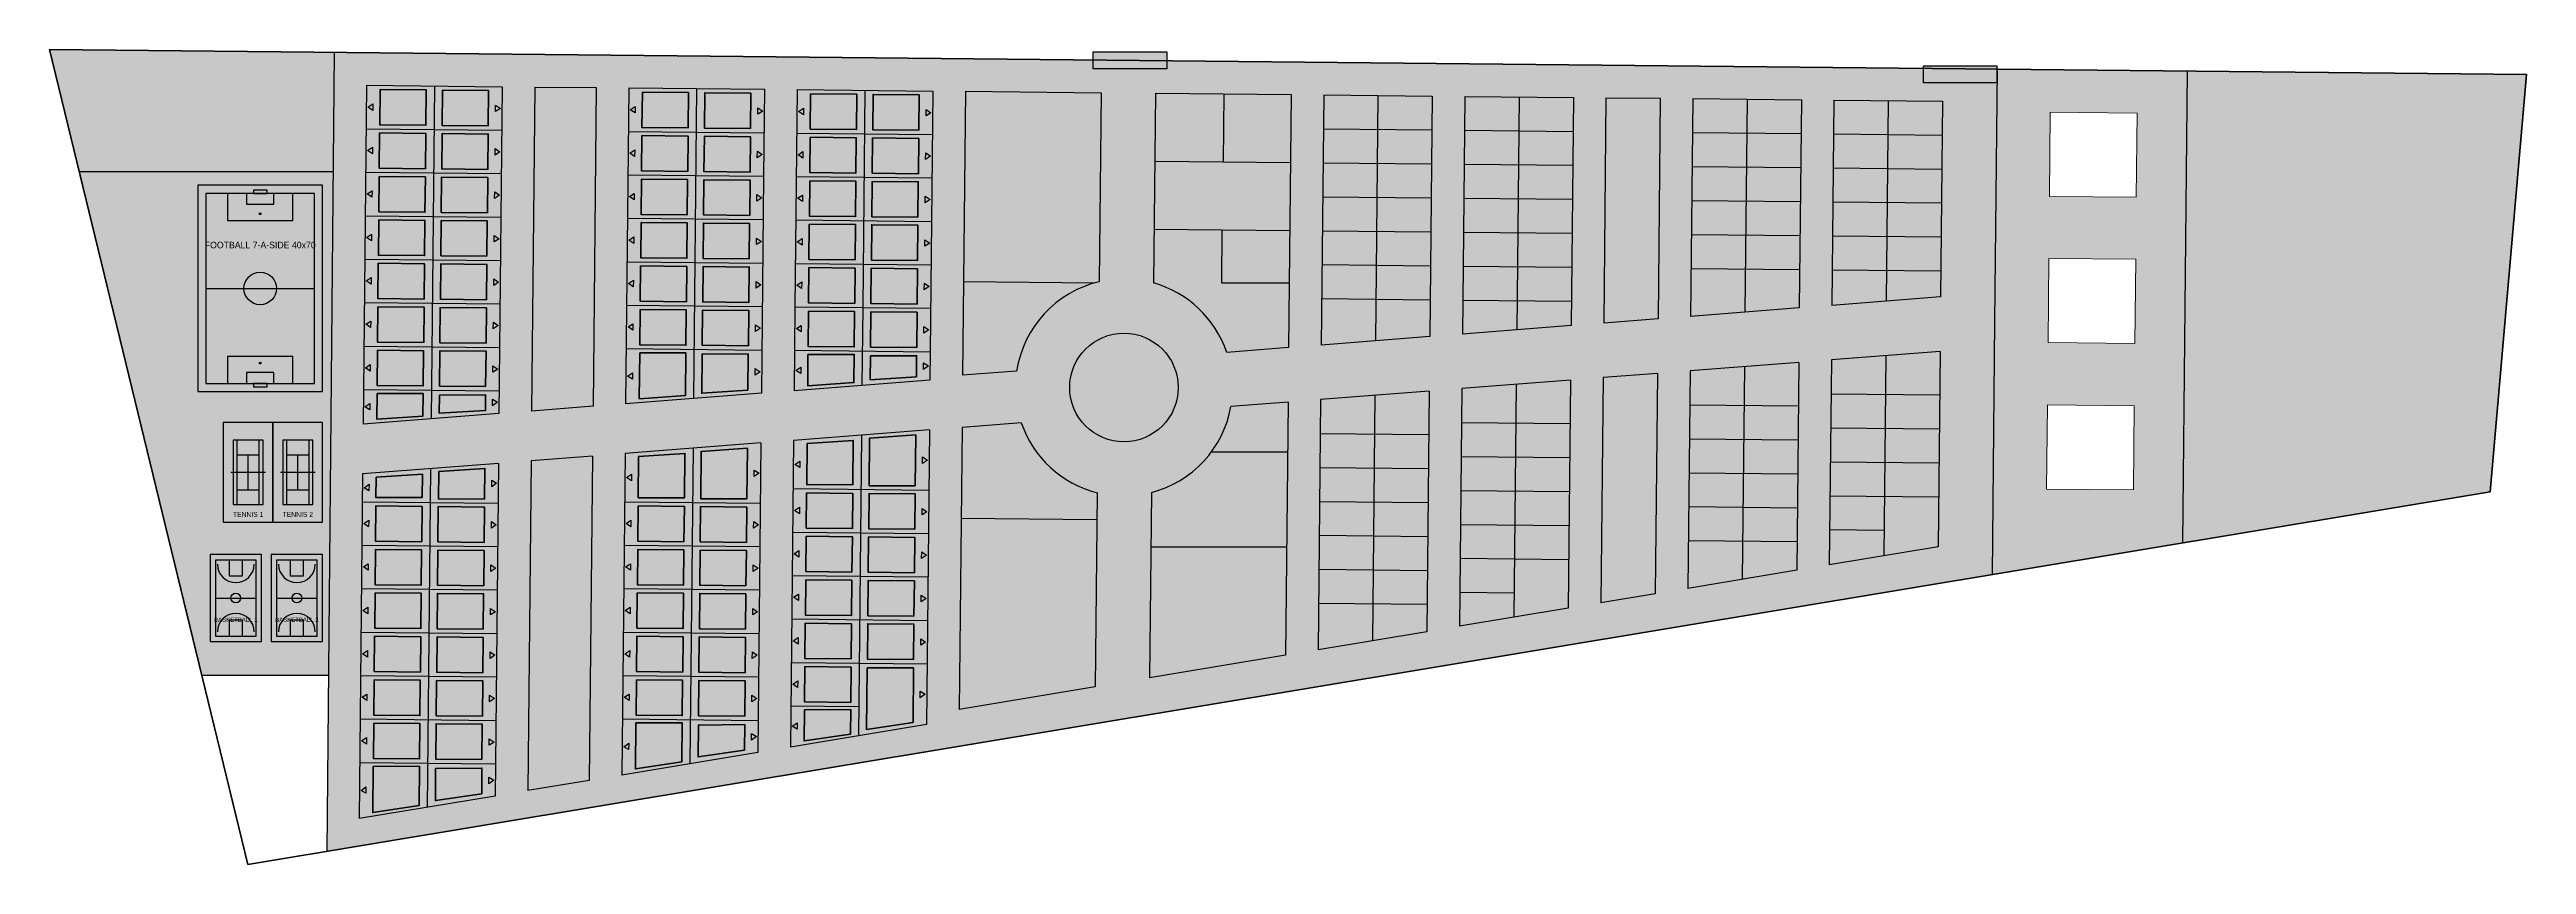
# Model space of a CAD drawing. Header units: metres. Extents: x 338921 to 339833, y 4032848 to 4033148.
import ezdxf
from ezdxf.enums import TextEntityAlignment as Align

# ---------------------------------------------------------------- set-up
doc = ezdxf.new("R2010")
doc.units = ezdxf.units.M
for name, color, linetype, lineweight in [('MP_BOUNDARY', 1, 'Continuous', 50), ('MP_PLAZA', 4, 'Continuous', 18), ('MP_ROADS', 8, 'Continuous', 25)]:
    doc.layers.add(name, color=color, linetype=linetype, lineweight=lineweight)
for name, color, linetype in [('MP_SPORT_FENCE', 8, 'Continuous'), ('MP_SPORT_LINES', 7, 'Continuous'), ('MP_SPORT_SURFACE', 3, 'Continuous'), ('MP_SPORT_TEXT', 7, 'Continuous'), ('MP_VILLA_ENTRY', 7, 'Continuous'), ('MP_VILLA_FOOTPRINT', 7, 'Continuous'), ('MP_VILLA_FOOTPRINT_HATCH', 7, 'Continuous')]:
    doc.layers.add(name, color=color, linetype=linetype)

msp = doc.modelspace()

# ---------------------------------------------------------------- hatches: boundary and pattern name
at = {"true_color": 0x22346e}
h = msp.add_hatch(color=159, dxfattribs=at)
h.dxf.hatch_style = 1
h.paths.add_polyline_path([(339025.38, 4033102.93), (339025.79, 4033146.93), (338920.88, 4033147.98), (338931.84, 4033102.93)])
at = {"true_color": 0x939598}
h = msp.add_hatch(color=252, dxfattribs=at)
h.dxf.hatch_style = 1
h.paths.add_polyline_path([(339637.45, 4033047.69), (339638.38, 4033140.78), (339025.79, 4033146.93), (339023.02, 4032852.73), (339636.51, 4032954.59)])
h.paths.add_polyline_path([(339565.29, 4033032.76), (339564.52, 4032956.21), (339524.46, 4032949.56), (339525.26, 4033029.65)], flags=16)
h.paths.add_polyline_path([(339525.46, 4033049.73), (339526.27, 4033129.91), (339566.26, 4033129.51), (339565.49, 4033052.84)], flags=16)
h.paths.add_polyline_path([(339513.45, 4033048.8), (339493.43, 4033047.24), (339494.27, 4033130.23), (339514.27, 4033130.03)], flags=16)
h.paths.add_polyline_path([(339577.3, 4033033.69), (339617.34, 4033036.8), (339616.61, 4032964.86), (339576.55, 4032958.21)], flags=16)
h.paths.add_polyline_path([(339513.25, 4033028.72), (339512.44, 4032947.56), (339492.4, 4032944.24), (339493.23, 4033027.17)], flags=16)
h.paths.add_polyline_path([(339577.5, 4033053.77), (339578.26, 4033129.39), (339618.26, 4033128.98), (339617.54, 4033056.87)], flags=16)
h.paths.add_polyline_path([(339481.42, 4033046.31), (339441.39, 4033043.21), (339442.27, 4033130.75), (339482.27, 4033130.35)], flags=16)
h.paths.add_polyline_path([(339481.22, 4033026.24), (339480.38, 4032942.24), (339440.31, 4032935.59), (339441.19, 4033023.13)], flags=16)
h.paths.add_polyline_path([(339429.38, 4033042.27), (339389.35, 4033039.17), (339390.27, 4033131.27), (339430.27, 4033130.87)], flags=16)
h.paths.add_polyline_path([(339429.18, 4033022.2), (339428.29, 4032933.59), (339388.22, 4032926.94), (339389.15, 4033019.09)], flags=16)
h.paths.add_polyline_path([(339377.34, 4033038.24), (339354.55, 4033036.47, 0.246339), (339327.57, 4033062.03), (339328.28, 4033131.89), (339378.27, 4033131.39)], flags=16)
h.paths.add_polyline_path([(339377.14, 4033018.16), (339376.2, 4032924.94), (339326.12, 4032916.63), (339326.8, 4032984.83, 0.292829), (339356.08, 4033016.53)], flags=16)
h.paths.add_polyline_path([(339336.7, 4033023.53, -1), (339296.7, 4033023.53, -1)], flags=16)
h.paths.add_polyline_path([(339307.58, 4033062.48, 0.306268), (339277.16, 4033029.59), (339257.23, 4033028.04), (339258.28, 4033132.6), (339308.28, 4033132.09)], flags=16)
h.paths.add_polyline_path([(339306.8, 4032984.78), (339306.08, 4032913.3), (339255.99, 4032904.98), (339257.04, 4033008.84), (339278.87, 4033010.54, 0.252622)], flags=16)
h.paths.add_polyline_path([(339245.32, 4033036.72), (339245.21, 4033026.23), (339195.17, 4033022.35), (339195.48, 4033053.22), (339196.28, 4033133.22), (339246.28, 4033132.72)], flags=16)
h.paths.add_polyline_path([(339245.03, 4033007.91), (339243.94, 4032899.46), (339193.85, 4032891.14), (339194.99, 4033004.03)], flags=16)
h.paths.add_polyline_path([(339183.16, 4033021.42), (339133.12, 4033017.54), (339134.28, 4033133.84), (339184.28, 4033133.34), (339183.96, 4033101.34)], flags=16)
h.paths.add_polyline_path([(339182.98, 4033003.1), (339181.83, 4032889.15), (339131.75, 4032880.83), (339132.93, 4032999.21)], flags=16)
h.paths.add_polyline_path([(339121.11, 4033016.6), (339098.47, 4033014.85), (339099.67, 4033134.19), (339122.29, 4033133.96)], flags=16)
h.paths.add_polyline_path([(339120.92, 4032998.28), (339119.73, 4032878.84), (339097.07, 4032875.07), (339098.29, 4032996.53)], flags=16)
h.paths.add_polyline_path([(339086.45, 4033013.91), (339036.42, 4033010.03), (339037.67, 4033134.81), (339087.66, 4033134.31)], flags=16)
h.paths.add_polyline_path([(339086.28, 4032995.59), (339085.05, 4032873.08), (339034.96, 4032864.76), (339036.23, 4032991.71)], flags=16)
at = {"true_color": 0x000000}
h = msp.add_hatch(color=18, dxfattribs=at)
h.dxf.hatch_style = 1
h.paths.add_polyline_path([(339332.45, 4033147.13), (339305.4, 4033147.13), (339305.4, 4033144.12), (339332.45, 4033143.85)])
h.paths.add_polyline_path([(339332.45, 4033143.85), (339305.4, 4033144.12), (339305.4, 4033140.9), (339332.45, 4033140.9)])
at = {"true_color": 0xf4ee51}
h = msp.add_hatch(color=41, dxfattribs=at)
h.dxf.hatch_style = 1
h.paths.add_polyline_path([(339087.66, 4033134.31), (339062.67, 4033134.56), (339062.51, 4033118.56), (339087.5, 4033118.31)])
h.paths.add_polyline_path([(339062.67, 4033134.56), (339037.67, 4033134.81), (339037.51, 4033118.81), (339062.51, 4033118.56)])
h.paths.add_polyline_path([(339062.51, 4033118.56), (339037.51, 4033118.81), (339037.35, 4033102.81), (339062.35, 4033102.56)])
h.paths.add_polyline_path([(339087.5, 4033118.31), (339062.51, 4033118.56), (339062.35, 4033102.56), (339087.34, 4033102.31)])
h.paths.add_polyline_path([(339087.34, 4033102.31), (339062.35, 4033102.56), (339062.19, 4033086.56), (339087.18, 4033086.31)])
h.paths.add_polyline_path([(339062.35, 4033102.56), (339037.35, 4033102.81), (339037.19, 4033086.81), (339062.19, 4033086.56)])
h.paths.add_polyline_path([(339062.19, 4033086.56), (339037.19, 4033086.81), (339037.03, 4033070.81), (339062.03, 4033070.56)])
h.paths.add_polyline_path([(339087.18, 4033086.31), (339062.19, 4033086.56), (339062.03, 4033070.56), (339087.02, 4033070.31)])
h.paths.add_polyline_path([(339087.02, 4033070.31), (339062.03, 4033070.56), (339061.87, 4033054.56), (339086.85, 4033054.31)])
h.paths.add_polyline_path([(339062.03, 4033070.56), (339037.03, 4033070.81), (339036.87, 4033054.81), (339061.87, 4033054.56)])
h.paths.add_polyline_path([(339061.87, 4033054.56), (339036.87, 4033054.81), (339036.71, 4033038.81), (339061.7, 4033038.56)])
h.paths.add_polyline_path([(339086.85, 4033054.31), (339061.87, 4033054.56), (339061.7, 4033038.56), (339086.69, 4033038.31)])
h.paths.add_polyline_path([(339086.69, 4033038.31), (339061.7, 4033038.56), (339061.54, 4033022.56), (339086.53, 4033022.31)])
h.paths.add_polyline_path([(339061.7, 4033038.56), (339036.71, 4033038.81), (339036.55, 4033022.82), (339061.54, 4033022.56)])
h.paths.add_polyline_path([(339061.54, 4033022.56), (339036.55, 4033022.82), (339036.42, 4033010.03), (339061.44, 4033011.97)])
h.paths.add_polyline_path([(339086.53, 4033022.31), (339061.54, 4033022.56), (339061.44, 4033011.97), (339086.45, 4033013.91)])
h.paths.add_polyline_path([(339220.96, 4033100.97), (339195.96, 4033101.22), (339195.8, 4033085.22), (339220.8, 4033084.97)])
h.paths.add_polyline_path([(339245.96, 4033100.72), (339220.96, 4033100.97), (339220.8, 4033084.97), (339245.8, 4033084.72)])
h.paths.add_polyline_path([(339245.8, 4033084.72), (339220.8, 4033084.97), (339220.64, 4033068.97), (339245.64, 4033068.72)])
h.paths.add_polyline_path([(339220.8, 4033084.97), (339195.8, 4033085.22), (339195.64, 4033069.22), (339220.64, 4033068.97)])
h.paths.add_polyline_path([(339220.64, 4033068.97), (339195.64, 4033069.22), (339195.48, 4033053.22), (339220.48, 4033052.97)])
h.paths.add_polyline_path([(339245.64, 4033068.72), (339220.64, 4033068.97), (339220.48, 4033052.97), (339245.48, 4033052.72)])
h.paths.add_polyline_path([(339245.48, 4033052.72), (339220.48, 4033052.97), (339220.32, 4033036.97), (339245.32, 4033036.72)])
h.paths.add_polyline_path([(339220.48, 4033052.97), (339195.48, 4033053.22), (339195.32, 4033037.22), (339220.32, 4033036.97)])
h.paths.add_polyline_path([(339220.32, 4033036.97), (339195.32, 4033037.22), (339195.17, 4033022.35), (339220.19, 4033024.29)])
h.paths.add_polyline_path([(339245.32, 4033036.72), (339220.32, 4033036.97), (339220.19, 4033024.29), (339245.21, 4033026.23)])
h.paths.add_polyline_path([(339245.03, 4033007.91), (339220.01, 4033005.97), (339219.81, 4032986.02), (339244.8, 4032985.77)])
h.paths.add_polyline_path([(339220.01, 4033005.97), (339194.99, 4033004.03), (339194.81, 4032986.28), (339219.81, 4032986.02)])
h.paths.add_polyline_path([(339219.81, 4032986.02), (339194.81, 4032986.28), (339194.65, 4032970.28), (339219.65, 4032970.03)])
h.paths.add_polyline_path([(339244.8, 4032985.77), (339219.81, 4032986.02), (339219.65, 4032970.03), (339244.64, 4032969.77)])
h.paths.add_polyline_path([(339244.64, 4032969.77), (339219.65, 4032970.03), (339219.49, 4032954.03), (339244.48, 4032953.78)])
h.paths.add_polyline_path([(339219.65, 4032970.03), (339194.65, 4032970.28), (339194.49, 4032954.28), (339219.49, 4032954.03)])
h.paths.add_polyline_path([(339219.49, 4032954.03), (339194.49, 4032954.28), (339194.33, 4032938.28), (339219.32, 4032938.03)])
h.paths.add_polyline_path([(339244.48, 4032953.78), (339219.49, 4032954.03), (339219.32, 4032938.03), (339244.32, 4032937.78)])
h.paths.add_polyline_path([(339244.32, 4032937.78), (339219.32, 4032938.03), (339219.16, 4032922.03), (339244.16, 4032921.78)])
h.paths.add_polyline_path([(339219.32, 4032938.03), (339194.33, 4032938.28), (339194.17, 4032922.28), (339219.16, 4032922.03)])
h.paths.add_polyline_path([(339219.16, 4032922.03), (339194.17, 4032922.28), (339194, 4032906.28), (339219, 4032906.03)])
h.paths.add_polyline_path([(339219, 4032906.03), (339194, 4032906.28), (339193.85, 4032891.14), (339218.9, 4032895.3)])
h.paths.add_polyline_path([(339244.16, 4032921.78), (339219.16, 4032922.03), (339219, 4032906.03), (339218.9, 4032895.3), (339243.94, 4032899.46)])
h.paths.add_polyline_path([(339182.98, 4033003.1), (339157.95, 4033001.16), (339157.75, 4032981.21), (339182.75, 4032980.96)])
h.paths.add_polyline_path([(339157.95, 4033001.16), (339132.93, 4032999.21), (339132.76, 4032981.46), (339157.75, 4032981.21)])
h.paths.add_polyline_path([(339157.75, 4032981.21), (339132.76, 4032981.46), (339132.6, 4032965.46), (339157.59, 4032965.21)])
h.paths.add_polyline_path([(339182.75, 4032980.96), (339157.75, 4032981.21), (339157.59, 4032965.21), (339182.59, 4032964.96)])
h.paths.add_polyline_path([(339182.59, 4032964.96), (339157.59, 4032965.21), (339157.43, 4032949.21), (339182.43, 4032948.96)])
h.paths.add_polyline_path([(339157.59, 4032965.21), (339132.6, 4032965.46), (339132.43, 4032949.46), (339157.43, 4032949.21)])
h.paths.add_polyline_path([(339157.43, 4032949.21), (339132.43, 4032949.46), (339132.27, 4032933.46), (339157.27, 4032933.21)])
h.paths.add_polyline_path([(339182.43, 4032948.96), (339157.43, 4032949.21), (339157.27, 4032933.21), (339182.27, 4032932.96)])
h.paths.add_polyline_path([(339182.27, 4032932.96), (339157.27, 4032933.21), (339157.11, 4032917.21), (339182.11, 4032916.96)])
h.paths.add_polyline_path([(339157.27, 4032933.21), (339132.27, 4032933.46), (339132.11, 4032917.46), (339157.11, 4032917.21)])
h.paths.add_polyline_path([(339157.11, 4032917.21), (339132.11, 4032917.46), (339131.95, 4032901.46), (339156.95, 4032901.21)])
h.paths.add_polyline_path([(339182.11, 4032916.96), (339157.11, 4032917.21), (339156.95, 4032901.21), (339181.95, 4032900.96)])
h.paths.add_polyline_path([(339181.95, 4032900.96), (339156.95, 4032901.21), (339156.79, 4032884.99), (339181.83, 4032889.15)])
h.paths.add_polyline_path([(339156.95, 4032901.21), (339131.95, 4032901.46), (339131.75, 4032880.83), (339156.79, 4032884.99)])
h.paths.add_polyline_path([(339086.28, 4032995.59), (339061.25, 4032993.65), (339061.13, 4032981.21), (339086.13, 4032980.96)])
h.paths.add_polyline_path([(339061.25, 4032993.65), (339036.23, 4032991.71), (339036.13, 4032981.46), (339061.13, 4032981.21)])
h.paths.add_polyline_path([(339061.13, 4032981.21), (339036.13, 4032981.46), (339035.97, 4032965.46), (339060.97, 4032965.21)])
h.paths.add_polyline_path([(339086.13, 4032980.96), (339061.13, 4032981.21), (339060.97, 4032965.21), (339085.97, 4032964.96)])
h.paths.add_polyline_path([(339085.97, 4032964.96), (339060.97, 4032965.21), (339060.81, 4032949.21), (339085.81, 4032948.96)])
h.paths.add_polyline_path([(339060.97, 4032965.21), (339035.97, 4032965.46), (339035.81, 4032949.46), (339060.81, 4032949.21)])
h.paths.add_polyline_path([(339060.81, 4032949.21), (339035.81, 4032949.46), (339035.65, 4032933.46), (339060.65, 4032933.21)])
h.paths.add_polyline_path([(339085.81, 4032948.96), (339060.81, 4032949.21), (339060.65, 4032933.21), (339085.65, 4032932.96)])
h.paths.add_polyline_path([(339085.65, 4032932.96), (339060.65, 4032933.21), (339060.49, 4032917.21), (339085.49, 4032916.96)])
h.paths.add_polyline_path([(339060.65, 4032933.21), (339035.65, 4032933.46), (339035.49, 4032917.46), (339060.49, 4032917.21)])
h.paths.add_polyline_path([(339060.49, 4032917.21), (339035.65, 4032917.46), (339035.49, 4032917.46), (339035.33, 4032901.46), (339060.33, 4032901.21)])
h.paths.add_polyline_path([(339085.49, 4032916.96), (339060.49, 4032917.21), (339060.33, 4032901.21), (339085.33, 4032900.96)])
h.paths.add_polyline_path([(339085.33, 4032900.96), (339060.33, 4032901.21), (339060.17, 4032885.21), (339085.17, 4032884.96)])
h.paths.add_polyline_path([(339060.33, 4032901.21), (339035.33, 4032901.46), (339035.17, 4032885.47), (339060.17, 4032885.21)])
h.paths.add_polyline_path([(339060.17, 4032885.21), (339035.17, 4032885.47), (339034.96, 4032864.76), (339060, 4032868.92)])
h.paths.add_polyline_path([(339085.17, 4032884.96), (339060.17, 4032885.21), (339060, 4032868.92), (339085.05, 4032873.08)])
at = {"true_color": 0x000000}
h = msp.add_hatch(color=18, dxfattribs=at)
h.dxf.hatch_style = 1
h.paths.add_polyline_path([(339638.3, 4033141.94), (339611.26, 4033141.94), (339611.26, 4033138.93), (339638.3, 4033138.66)])
h.paths.add_polyline_path([(339638.3, 4033138.66), (339611.26, 4033138.93), (339611.26, 4033135.71), (339638.3, 4033135.71)])
at = {"true_color": 0x136734}
h = msp.add_hatch(color=116, dxfattribs=at)
h.dxf.hatch_style = 1
h.paths.add_polyline_path([(339636.51, 4032954.59), (339706.63, 4032966.23), (339708.38, 4033140.08), (339638.38, 4033140.78), (339637.45, 4033047.69)])
h.paths.add_polyline_path([(339656.91, 4033017.15), (339688.91, 4033016.83), (339688.6, 4032985.83), (339656.6, 4032986.15)], flags=16)
h.paths.add_polyline_path([(339657.14, 4033040.06), (339657.45, 4033071.06), (339689.45, 4033070.74), (339689.14, 4033039.74)], flags=16)
h.paths.add_polyline_path([(339657.63, 4033093.9), (339657.94, 4033124.9), (339689.94, 4033124.58), (339689.63, 4033093.58)], flags=16)
at = {"true_color": 0xe1e1e1}
h = msp.add_hatch(color=254, dxfattribs=at)
h.dxf.hatch_style = 1
h.paths.add_polyline_path([(339833.37, 4033138.83), (339708.38, 4033140.08), (339706.63, 4032966.23), (339819.97, 4032985.05)])
at = {"true_color": 0x136734}
h = msp.add_hatch(color=116, dxfattribs=at)
h.dxf.hatch_style = 1
h.paths.add_polyline_path([(339122.29, 4033133.96), (339099.67, 4033134.19), (339098.47, 4033014.85), (339121.11, 4033016.6)])
h.paths.add_polyline_path([(339120.92, 4032998.28), (339098.29, 4032996.53), (339097.07, 4032875.07), (339119.73, 4032878.84)])
h.paths.add_polyline_path([(339306.14, 4033062.11), (339257.58, 4033062.6), (339257.23, 4033028.04), (339277.16, 4033029.59, -0.296148)])
h.paths.add_polyline_path([(339278.87, 4033010.54), (339257.04, 4033008.84), (339256.7, 4032975.28), (339306.7, 4032974.78), (339306.8, 4032984.78, -0.252622)])
h.paths.add_polyline_path([(339377.14, 4033018.16), (339356.08, 4033016.53, -0.11506), (339348.92, 4032999.83), (339376.95, 4032999.83)])
h.paths.add_polyline_path([(339377.58, 4033062.03), (339352.58, 4033062.03), (339352.77, 4033081.65), (339327.77, 4033081.9), (339327.57, 4033062.03, -0.246339), (339354.55, 4033036.47), (339377.34, 4033038.24)])
h.paths.add_polyline_path([(339514.27, 4033130.03), (339494.27, 4033130.23), (339493.43, 4033047.24), (339513.45, 4033048.8)])
h.paths.add_polyline_path([(339513.25, 4033028.72), (339493.23, 4033027.17), (339492.4, 4032944.24), (339512.44, 4032947.56)])
at = {"true_color": 0xf4ee51}
h = msp.add_hatch(color=41, dxfattribs=at)
h.dxf.hatch_style = 1
h.paths.add_polyline_path([(339246.28, 4033132.72), (339221.28, 4033132.97), (339221.12, 4033116.97), (339246.12, 4033116.72)])
h.paths.add_polyline_path([(339246.12, 4033116.72), (339221.12, 4033116.97), (339220.96, 4033100.97), (339245.96, 4033100.72)])
h.paths.add_polyline_path([(339221.12, 4033116.97), (339196.12, 4033117.22), (339195.96, 4033101.22), (339220.96, 4033100.97)])
h.paths.add_polyline_path([(339221.28, 4033132.97), (339196.28, 4033133.22), (339196.12, 4033117.22), (339221.12, 4033116.97)])
h.paths.add_polyline_path([(339184.28, 4033133.34), (339159.28, 4033133.59), (339159.12, 4033117.59), (339184.12, 4033117.34)])
h.paths.add_polyline_path([(339159.28, 4033133.59), (339134.28, 4033133.84), (339134.12, 4033117.84), (339159.12, 4033117.59)])
h.paths.add_polyline_path([(339159.12, 4033117.59), (339134.12, 4033117.84), (339133.96, 4033101.84), (339158.96, 4033101.59)])
h.paths.add_polyline_path([(339184.12, 4033117.34), (339159.12, 4033117.59), (339158.96, 4033101.59), (339183.96, 4033101.34)])
h.paths.add_polyline_path([(339183.96, 4033101.34), (339158.96, 4033101.59), (339158.8, 4033085.59), (339183.8, 4033085.34)])
h.paths.add_polyline_path([(339158.96, 4033101.59), (339133.96, 4033101.84), (339133.8, 4033085.84), (339158.8, 4033085.59)])
h.paths.add_polyline_path([(339158.8, 4033085.59), (339133.8, 4033085.84), (339133.64, 4033069.84), (339158.64, 4033069.59)])
h.paths.add_polyline_path([(339183.8, 4033085.34), (339158.8, 4033085.59), (339158.64, 4033069.59), (339183.64, 4033069.34)])
h.paths.add_polyline_path([(339183.64, 4033069.34), (339158.64, 4033069.59), (339158.48, 4033053.59), (339183.48, 4033053.34)])
h.paths.add_polyline_path([(339158.64, 4033069.59), (339133.64, 4033069.84), (339133.48, 4033053.84), (339158.48, 4033053.59)])
h.paths.add_polyline_path([(339158.48, 4033053.59), (339133.48, 4033053.84), (339133.32, 4033037.85), (339158.32, 4033037.59)])
h.paths.add_polyline_path([(339183.48, 4033053.34), (339158.48, 4033053.59), (339158.32, 4033037.59), (339183.32, 4033037.34)])
h.paths.add_polyline_path([(339183.32, 4033037.34), (339158.32, 4033037.59), (339158.14, 4033019.48), (339183.16, 4033021.42)])
h.paths.add_polyline_path([(339158.32, 4033037.59), (339133.32, 4033037.85), (339133.12, 4033017.54), (339158.14, 4033019.48)])
at = {"true_color": 0xcd2027}
h = msp.add_hatch(color=242, dxfattribs=at)
h.dxf.hatch_style = 1
h.paths.add_polyline_path([(339257.58, 4033062.6), (339306.14, 4033062.11, -0.009278), (339307.58, 4033062.48), (339308.28, 4033132.09), (339258.28, 4033132.6)])
at = {"true_color": 0xf27172}
h = msp.add_hatch(color=11, dxfattribs=at)
h.dxf.hatch_style = 1
h.paths.add_polyline_path([(339328.02, 4033106.9), (339353.35, 4033106.64), (339353.6, 4033131.64), (339328.28, 4033131.89)])
at = {"true_color": 0xf7abae}
h = msp.add_hatch(color=241, dxfattribs=at)
h.dxf.hatch_style = 1
h.paths.add_polyline_path([(339378.02, 4033106.39), (339378.27, 4033131.39), (339353.6, 4033131.64), (339353.35, 4033106.64)])
at = {"true_color": 0xf8991e}
h = msp.add_hatch(color=30, dxfattribs=at)
h.dxf.hatch_style = 1
h.paths.add_polyline_path([(339618.26, 4033128.98), (339598.26, 4033129.19), (339598.14, 4033116.69), (339618.14, 4033116.49)])
h.paths.add_polyline_path([(339598.26, 4033129.19), (339578.26, 4033129.39), (339578.14, 4033116.89), (339598.14, 4033116.69)])
h.paths.add_polyline_path([(339598.14, 4033116.69), (339578.14, 4033116.89), (339578.01, 4033104.39), (339598.01, 4033104.19)])
h.paths.add_polyline_path([(339618.14, 4033116.49), (339598.14, 4033116.69), (339598.01, 4033104.19), (339618.01, 4033103.99)])
h.paths.add_polyline_path([(339618.01, 4033103.99), (339598.01, 4033104.19), (339597.89, 4033091.69), (339617.88, 4033091.49)])
h.paths.add_polyline_path([(339598.01, 4033104.19), (339578.01, 4033104.39), (339577.89, 4033091.89), (339597.89, 4033091.69)])
h.paths.add_polyline_path([(339597.89, 4033091.69), (339577.89, 4033091.89), (339577.76, 4033079.39), (339597.76, 4033079.19)])
h.paths.add_polyline_path([(339617.88, 4033091.49), (339597.89, 4033091.69), (339597.76, 4033079.19), (339617.76, 4033078.99)])
h.paths.add_polyline_path([(339617.76, 4033078.99), (339597.76, 4033079.19), (339597.63, 4033066.69), (339617.63, 4033066.49)])
h.paths.add_polyline_path([(339597.76, 4033079.19), (339577.76, 4033079.39), (339577.64, 4033066.89), (339597.63, 4033066.69)])
h.paths.add_polyline_path([(339597.63, 4033066.69), (339577.64, 4033066.89), (339577.5, 4033053.77), (339597.52, 4033055.32)])
h.paths.add_polyline_path([(339617.63, 4033066.49), (339597.63, 4033066.69), (339597.52, 4033055.32), (339617.54, 4033056.87)])
h.paths.add_polyline_path([(339617.34, 4033036.8), (339597.32, 4033035.24), (339597.18, 4033020.99), (339617.17, 4033020.79)])
h.paths.add_polyline_path([(339617.17, 4033020.79), (339597.18, 4033020.99), (339597.05, 4033008.49), (339617.05, 4033008.29)])
h.paths.add_polyline_path([(339617.05, 4033008.29), (339597.05, 4033008.49), (339596.93, 4032995.99), (339616.92, 4032995.79)])
h.paths.add_polyline_path([(339616.92, 4032995.79), (339596.93, 4032995.99), (339596.8, 4032983.49), (339616.8, 4032983.29)])
h.paths.add_polyline_path([(339616.8, 4032983.29), (339596.8, 4032983.49), (339596.58, 4032961.53), (339616.61, 4032964.86)])
h.paths.add_polyline_path([(339596.67, 4032970.99), (339576.68, 4032971.19), (339576.55, 4032958.21), (339596.58, 4032961.53)])
h.paths.add_polyline_path([(339596.8, 4032983.49), (339576.8, 4032983.69), (339576.68, 4032971.19), (339596.67, 4032970.99)])
h.paths.add_polyline_path([(339596.93, 4032995.99), (339576.93, 4032996.19), (339576.8, 4032983.69), (339596.8, 4032983.49)])
h.paths.add_polyline_path([(339597.05, 4033008.49), (339577.05, 4033008.69), (339576.93, 4032996.19), (339596.93, 4032995.99)])
h.paths.add_polyline_path([(339597.18, 4033020.99), (339577.18, 4033021.19), (339577.05, 4033008.69), (339597.05, 4033008.49)])
h.paths.add_polyline_path([(339597.32, 4033035.24), (339577.3, 4033033.69), (339577.18, 4033021.19), (339597.18, 4033020.99)])
h.paths.add_polyline_path([(339565.29, 4033032.76), (339545.28, 4033031.21), (339545.13, 4033016.95), (339565.13, 4033016.75)])
h.paths.add_polyline_path([(339545.28, 4033031.21), (339525.26, 4033029.65), (339525.13, 4033017.15), (339545.13, 4033016.95)])
h.paths.add_polyline_path([(339545.13, 4033016.95), (339525.13, 4033017.15), (339525.01, 4033004.65), (339545.01, 4033004.45)])
h.paths.add_polyline_path([(339565.13, 4033016.75), (339545.13, 4033016.95), (339545.01, 4033004.45), (339565.01, 4033004.25)])
h.paths.add_polyline_path([(339565.01, 4033004.25), (339545.01, 4033004.45), (339544.88, 4032991.95), (339564.88, 4032991.75)])
h.paths.add_polyline_path([(339545.01, 4033004.45), (339525.01, 4033004.65), (339524.88, 4032992.16), (339544.88, 4032991.95)])
h.paths.add_polyline_path([(339544.88, 4032991.95), (339524.88, 4032992.16), (339524.76, 4032979.66), (339544.76, 4032979.46)])
h.paths.add_polyline_path([(339564.88, 4032991.75), (339544.88, 4032991.95), (339544.76, 4032979.46), (339564.76, 4032979.25)])
h.paths.add_polyline_path([(339564.76, 4032979.25), (339544.76, 4032979.46), (339544.63, 4032966.96), (339564.63, 4032966.76)])
h.paths.add_polyline_path([(339544.76, 4032979.46), (339524.76, 4032979.66), (339524.63, 4032967.16), (339544.63, 4032966.96)])
h.paths.add_polyline_path([(339544.63, 4032966.96), (339524.63, 4032967.16), (339524.46, 4032949.56), (339544.49, 4032952.88)])
h.paths.add_polyline_path([(339564.63, 4032966.76), (339544.63, 4032966.96), (339544.49, 4032952.88), (339564.52, 4032956.21)])
h.paths.add_polyline_path([(339565.64, 4033067.01), (339545.64, 4033067.21), (339545.48, 4033051.28), (339565.49, 4033052.84)])
h.paths.add_polyline_path([(339565.76, 4033079.51), (339545.76, 4033079.71), (339545.64, 4033067.21), (339565.64, 4033067.01)])
h.paths.add_polyline_path([(339565.89, 4033092.01), (339545.89, 4033092.21), (339545.76, 4033079.71), (339565.76, 4033079.51)])
h.paths.add_polyline_path([(339566.01, 4033104.51), (339546.01, 4033104.71), (339545.89, 4033092.21), (339565.89, 4033092.01)])
h.paths.add_polyline_path([(339566.14, 4033117.01), (339546.14, 4033117.21), (339546.01, 4033104.71), (339566.01, 4033104.51)])
h.paths.add_polyline_path([(339566.26, 4033129.51), (339546.26, 4033129.71), (339546.14, 4033117.21), (339566.14, 4033117.01)])
h.paths.add_polyline_path([(339546.26, 4033129.71), (339526.27, 4033129.91), (339526.14, 4033117.41), (339546.14, 4033117.21)])
h.paths.add_polyline_path([(339546.14, 4033117.21), (339526.14, 4033117.41), (339526.01, 4033104.91), (339546.01, 4033104.71)])
h.paths.add_polyline_path([(339546.01, 4033104.71), (339526.01, 4033104.91), (339525.89, 4033092.41), (339545.89, 4033092.21)])
h.paths.add_polyline_path([(339545.89, 4033092.21), (339525.89, 4033092.41), (339525.76, 4033079.91), (339545.76, 4033079.71)])
h.paths.add_polyline_path([(339545.76, 4033079.71), (339525.76, 4033079.91), (339525.64, 4033067.41), (339545.64, 4033067.21)])
h.paths.add_polyline_path([(339545.64, 4033067.21), (339525.64, 4033067.41), (339525.46, 4033049.73), (339545.48, 4033051.28)])
h.paths.add_polyline_path([(339481.51, 4033055.35), (339461.52, 4033055.55), (339461.41, 4033044.76), (339481.42, 4033046.31)])
h.paths.add_polyline_path([(339461.52, 4033055.55), (339441.52, 4033055.75), (339441.39, 4033043.21), (339461.41, 4033044.76)])
h.paths.add_polyline_path([(339461.64, 4033068.05), (339441.64, 4033068.25), (339441.52, 4033055.75), (339461.52, 4033055.55)])
h.paths.add_polyline_path([(339481.64, 4033067.85), (339461.64, 4033068.05), (339461.52, 4033055.55), (339481.51, 4033055.35)])
h.paths.add_polyline_path([(339481.77, 4033080.35), (339461.77, 4033080.55), (339461.64, 4033068.05), (339481.64, 4033067.85)])
h.paths.add_polyline_path([(339461.77, 4033080.55), (339441.77, 4033080.75), (339441.64, 4033068.25), (339461.64, 4033068.05)])
h.paths.add_polyline_path([(339461.89, 4033093.05), (339441.89, 4033093.25), (339441.77, 4033080.75), (339461.77, 4033080.55)])
h.paths.add_polyline_path([(339481.89, 4033092.85), (339461.89, 4033093.05), (339461.77, 4033080.55), (339481.77, 4033080.35)])
h.paths.add_polyline_path([(339482.02, 4033105.35), (339462.02, 4033105.55), (339461.89, 4033093.05), (339481.89, 4033092.85)])
h.paths.add_polyline_path([(339462.02, 4033105.55), (339442.02, 4033105.75), (339441.89, 4033093.25), (339461.89, 4033093.05)])
h.paths.add_polyline_path([(339462.14, 4033118.05), (339442.14, 4033118.25), (339442.02, 4033105.75), (339462.02, 4033105.55)])
h.paths.add_polyline_path([(339482.14, 4033117.85), (339462.14, 4033118.05), (339462.02, 4033105.55), (339482.02, 4033105.35)])
h.paths.add_polyline_path([(339482.27, 4033130.35), (339462.27, 4033130.55), (339462.14, 4033118.05), (339482.14, 4033117.85)])
h.paths.add_polyline_path([(339462.27, 4033130.55), (339442.27, 4033130.75), (339442.14, 4033118.25), (339462.14, 4033118.05)])
h.paths.add_polyline_path([(339430.27, 4033130.87), (339410.27, 4033131.07), (339410.15, 4033118.57), (339430.14, 4033118.37)])
h.paths.add_polyline_path([(339410.27, 4033131.07), (339390.27, 4033131.27), (339390.15, 4033118.77), (339410.15, 4033118.57)])
h.paths.add_polyline_path([(339410.15, 4033118.57), (339390.15, 4033118.77), (339390.02, 4033106.27), (339410.02, 4033106.07)])
h.paths.add_polyline_path([(339430.14, 4033118.37), (339410.15, 4033118.57), (339410.02, 4033106.07), (339430.02, 4033105.87)])
h.paths.add_polyline_path([(339430.02, 4033105.87), (339410.02, 4033106.07), (339409.89, 4033093.57), (339429.89, 4033093.37)])
h.paths.add_polyline_path([(339410.02, 4033106.07), (339390.02, 4033106.27), (339389.9, 4033093.77), (339409.89, 4033093.57)])
h.paths.add_polyline_path([(339409.89, 4033093.57), (339389.9, 4033093.77), (339389.77, 4033081.27), (339409.77, 4033081.07)])
h.paths.add_polyline_path([(339429.89, 4033093.37), (339409.89, 4033093.57), (339409.77, 4033081.07), (339429.77, 4033080.87)])
h.paths.add_polyline_path([(339429.77, 4033080.87), (339409.77, 4033081.07), (339409.64, 4033068.57), (339429.64, 4033068.37)])
h.paths.add_polyline_path([(339409.77, 4033081.07), (339389.77, 4033081.27), (339389.64, 4033068.78), (339409.64, 4033068.57)])
h.paths.add_polyline_path([(339409.64, 4033068.57), (339389.64, 4033068.78), (339389.52, 4033056.28), (339409.52, 4033056.08)])
h.paths.add_polyline_path([(339429.64, 4033068.37), (339409.64, 4033068.57), (339409.52, 4033056.08), (339429.52, 4033055.87)])
h.paths.add_polyline_path([(339429.52, 4033055.87), (339409.52, 4033056.08), (339409.36, 4033040.72), (339429.38, 4033042.27)])
h.paths.add_polyline_path([(339409.52, 4033056.08), (339389.52, 4033056.28), (339389.35, 4033039.17), (339409.36, 4033040.72)])
h.paths.add_polyline_path([(339429.18, 4033022.2), (339409.16, 4033020.65), (339409.02, 4033006.39), (339429.02, 4033006.19)])
h.paths.add_polyline_path([(339409.16, 4033020.65), (339389.15, 4033019.09), (339389.02, 4033006.59), (339409.02, 4033006.39)])
h.paths.add_polyline_path([(339409.02, 4033006.39), (339389.02, 4033006.59), (339388.9, 4032994.09), (339408.89, 4032993.89)])
h.paths.add_polyline_path([(339429.02, 4033006.19), (339409.02, 4033006.39), (339408.89, 4032993.89), (339428.89, 4032993.69)])
h.paths.add_polyline_path([(339428.77, 4032981.19), (339408.77, 4032981.39), (339408.64, 4032968.89), (339428.64, 4032968.69)])
h.paths.add_polyline_path([(339408.89, 4032993.89), (339388.9, 4032994.09), (339388.77, 4032981.59), (339408.77, 4032981.39)])
h.paths.add_polyline_path([(339428.89, 4032993.69), (339408.89, 4032993.89), (339408.77, 4032981.39), (339428.77, 4032981.19)])
h.paths.add_polyline_path([(339408.77, 4032981.39), (339388.77, 4032981.59), (339388.64, 4032969.1), (339408.64, 4032968.89)])
h.paths.add_polyline_path([(339408.64, 4032968.89), (339388.64, 4032969.1), (339388.52, 4032956.6), (339408.52, 4032956.4)])
h.paths.add_polyline_path([(339428.64, 4032968.69), (339408.64, 4032968.89), (339408.52, 4032956.4), (339428.52, 4032956.19)])
h.paths.add_polyline_path([(339428.52, 4032956.19), (339408.52, 4032956.4), (339408.39, 4032943.9), (339428.39, 4032943.7)])
h.paths.add_polyline_path([(339408.52, 4032956.4), (339388.52, 4032956.6), (339388.39, 4032944.1), (339408.39, 4032943.9)])
h.paths.add_polyline_path([(339408.39, 4032943.9), (339388.39, 4032944.1), (339388.22, 4032926.94), (339408.26, 4032930.26)])
h.paths.add_polyline_path([(339428.39, 4032943.7), (339408.39, 4032943.9), (339408.26, 4032930.26), (339428.29, 4032933.59)])
h.paths.add_polyline_path([(339460.44, 4032947.93), (339440.44, 4032948.13), (339440.31, 4032935.59), (339460.35, 4032938.91)])
h.paths.add_polyline_path([(339460.56, 4032960.43), (339440.56, 4032960.63), (339440.44, 4032948.13), (339460.44, 4032947.93)])
h.paths.add_polyline_path([(339460.81, 4032985.43), (339440.81, 4032985.63), (339440.69, 4032973.13), (339460.69, 4032972.93)])
h.paths.add_polyline_path([(339460.69, 4032972.93), (339440.69, 4032973.13), (339440.56, 4032960.63), (339460.56, 4032960.43)])
h.paths.add_polyline_path([(339460.94, 4032997.93), (339440.94, 4032998.13), (339440.81, 4032985.63), (339460.81, 4032985.43)])
h.paths.add_polyline_path([(339461.06, 4033010.43), (339441.06, 4033010.63), (339440.94, 4032998.13), (339460.94, 4032997.93)])
h.paths.add_polyline_path([(339461.21, 4033024.68), (339441.19, 4033023.13), (339441.06, 4033010.63), (339461.06, 4033010.43)])
h.paths.add_polyline_path([(339481.22, 4033026.24), (339461.21, 4033024.68), (339461.06, 4033010.43), (339481.06, 4033010.23)])
h.paths.add_polyline_path([(339481.06, 4033010.23), (339461.06, 4033010.43), (339460.94, 4032997.93), (339480.94, 4032997.73)])
h.paths.add_polyline_path([(339480.94, 4032997.73), (339460.94, 4032997.93), (339460.81, 4032985.43), (339480.81, 4032985.23)])
h.paths.add_polyline_path([(339480.81, 4032985.23), (339460.81, 4032985.43), (339460.69, 4032972.93), (339480.69, 4032972.73)])
h.paths.add_polyline_path([(339480.69, 4032972.73), (339460.69, 4032972.93), (339460.56, 4032960.43), (339480.56, 4032960.23)])
h.paths.add_polyline_path([(339480.56, 4032960.23), (339460.56, 4032960.43), (339460.44, 4032947.93), (339460.35, 4032938.91), (339480.38, 4032942.24)])
at = {"true_color": 0x78ba6e}
h = msp.add_hatch(color=83, dxfattribs=at)
h.dxf.hatch_style = 1
h.paths.add_polyline_path([(339025.38, 4033102.93), (338931.84, 4033102.93), (338976.97, 4032917.46), (339023.63, 4032917.46)])
at = {"true_color": 0xa953a0}
h = msp.add_hatch(color=215, dxfattribs=at)
h.dxf.hatch_style = 1
h.paths.add_polyline_path([(339328.02, 4033106.9), (339327.77, 4033081.9), (339377.77, 4033081.4), (339378.02, 4033106.39)])
at = {"true_color": 0xfecc66}
h = msp.add_hatch(color=31, dxfattribs=at)
h.dxf.hatch_style = 1
h.paths.add_polyline_path([(339377.58, 4033062.03), (339377.77, 4033081.4), (339352.77, 4033081.65), (339352.58, 4033062.03)])
at = {"true_color": 0x136734}
h = msp.add_hatch(color=116, dxfattribs=at)
h.dxf.hatch_style = 1
h.paths.add_polyline_path([(339296.7, 4033023.53, 1), (339336.7, 4033023.53, 1)])
at = {"true_color": 0xadddf7}
h = msp.add_hatch(color=141, dxfattribs=at)
h.dxf.hatch_style = 1
h.paths.add_polyline_path([(339376.6, 4032964.83), (339376.95, 4032999.83), (339348.92, 4032999.83, -0.171974), (339326.8, 4032984.83), (339326.6, 4032964.83)])
at = {"true_color": 0x2776bb}
h = msp.add_hatch(color=152, dxfattribs=at)
h.dxf.hatch_style = 1
h.paths.add_polyline_path([(339306.7, 4032974.78), (339256.7, 4032975.28), (339255.99, 4032904.98), (339306.08, 4032913.3)])
at = {"true_color": 0x105689}
h = msp.add_hatch(color=146, dxfattribs=at)
h.dxf.hatch_style = 1
h.paths.add_polyline_path([(339376.6, 4032964.83), (339326.6, 4032964.83), (339326.12, 4032916.63), (339376.2, 4032924.94)])
at = {"layer": 'MP_SPORT_SURFACE', "true_color": 0x2e7d32}
msp.add_hatch(color=7, dxfattribs=at).paths.add_polyline_path([(338975.5, 4033022), (339021.5, 4033022), (339021.5, 4033098), (338975.5, 4033098)])
at = {"layer": 'MP_SPORT_SURFACE', "true_color": 0x245ca0}
for points in [[(338984.9, 4032974), (339003.2, 4032974), (339003.2, 4033010.6), (338984.9, 4033010.6)], [(339003.2, 4032974), (339021.5, 4032974), (339021.5, 4033010.6), (339003.2, 4033010.6)]]:
    msp.add_hatch(color=7, dxfattribs=at).paths.add_polyline_path(points)
at = {"layer": 'MP_SPORT_SURFACE', "true_color": 0xc86e3c}
for points in [[(338980, 4032930), (338999, 4032930), (338999, 4032962), (338980, 4032962)], [(339002.5, 4032930), (339021.5, 4032930), (339021.5, 4032962), (339002.5, 4032962)]]:
    msp.add_hatch(color=7, dxfattribs=at).paths.add_polyline_path(points)
at = {"layer": 'MP_VILLA_FOOTPRINT_HATCH', "true_color": 0xffffff}
for points in [[(339042.65, 4033133.26), (339042.52, 4033120.26), (339059.52, 4033120.09), (339059.65, 4033133.09)], [(339082.51, 4033119.86), (339082.64, 4033132.86), (339065.65, 4033133.03), (339065.52, 4033120.03)], [(339139.27, 4033132.29), (339139.14, 4033119.29), (339156.14, 4033119.12), (339156.27, 4033132.12)], [(339179.14, 4033118.89), (339179.27, 4033131.89), (339162.27, 4033132.06), (339162.14, 4033119.06)], [(339201.27, 4033131.67), (339201.14, 4033118.67), (339218.14, 4033118.5), (339218.27, 4033131.5)], [(339241.13, 4033118.27), (339241.26, 4033131.27), (339224.27, 4033131.44), (339224.13, 4033118.44)], [(339042.49, 4033117.26), (339042.36, 4033104.26), (339059.36, 4033104.09), (339059.49, 4033117.09)], [(339082.35, 4033103.86), (339082.48, 4033116.86), (339065.49, 4033117.03), (339065.36, 4033104.03)], [(339139.11, 4033116.29), (339138.98, 4033103.29), (339155.98, 4033103.12), (339156.11, 4033116.12)], [(339178.98, 4033102.89), (339179.11, 4033115.89), (339162.11, 4033116.06), (339161.98, 4033103.06)], [(339201.11, 4033115.67), (339200.98, 4033102.67), (339217.97, 4033102.5), (339218.1, 4033115.5)], [(339240.97, 4033102.27), (339241.1, 4033115.27), (339224.1, 4033115.44), (339223.97, 4033102.44)], [(339042.33, 4033101.26), (339042.2, 4033088.26), (339059.2, 4033088.09), (339059.33, 4033101.09)], [(339082.19, 4033087.86), (339082.32, 4033100.86), (339065.33, 4033101.03), (339065.2, 4033088.03)], [(339138.95, 4033100.29), (339138.82, 4033087.29), (339155.82, 4033087.12), (339155.95, 4033100.12)], [(339178.82, 4033086.89), (339178.95, 4033099.89), (339161.95, 4033100.06), (339161.82, 4033087.06)], [(339200.95, 4033099.67), (339200.81, 4033086.67), (339217.81, 4033086.5), (339217.94, 4033099.5)], [(339240.81, 4033086.27), (339240.94, 4033099.27), (339223.94, 4033099.44), (339223.81, 4033086.44)], [(339042.17, 4033085.26), (339042.04, 4033072.26), (339059.04, 4033072.09), (339059.17, 4033085.09)], [(339082.03, 4033071.86), (339082.16, 4033084.86), (339065.17, 4033085.03), (339065.04, 4033072.03)], [(339138.79, 4033084.29), (339138.66, 4033071.29), (339155.66, 4033071.12), (339155.79, 4033084.12)], [(339178.66, 4033070.89), (339178.79, 4033083.89), (339161.79, 4033084.06), (339161.66, 4033071.06)], [(339200.78, 4033083.67), (339200.65, 4033070.67), (339217.65, 4033070.5), (339217.78, 4033083.5)], [(339240.65, 4033070.27), (339240.78, 4033083.27), (339223.78, 4033083.44), (339223.65, 4033070.44)], [(339042.01, 4033069.26), (339041.88, 4033056.26), (339058.88, 4033056.09), (339059.01, 4033069.09)], [(339081.87, 4033055.86), (339082, 4033068.86), (339065.01, 4033069.03), (339064.88, 4033056.03)], [(339138.63, 4033068.29), (339138.5, 4033055.29), (339155.5, 4033055.12), (339155.63, 4033068.12)], [(339178.49, 4033054.89), (339178.63, 4033067.89), (339161.63, 4033068.06), (339161.5, 4033055.06)], [(339200.62, 4033067.67), (339200.49, 4033054.67), (339217.49, 4033054.5), (339217.62, 4033067.5)], [(339240.49, 4033054.27), (339240.62, 4033067.27), (339223.62, 4033067.44), (339223.49, 4033054.44)], [(339041.85, 4033053.26), (339041.72, 4033040.26), (339058.72, 4033040.09), (339058.85, 4033053.09)], [(339081.71, 4033039.86), (339081.84, 4033052.86), (339064.85, 4033053.03), (339064.72, 4033040.03)], [(339138.47, 4033052.29), (339138.34, 4033039.29), (339155.34, 4033039.12), (339155.47, 4033052.12)], [(339178.33, 4033038.89), (339178.46, 4033051.89), (339161.47, 4033052.06), (339161.34, 4033039.06)], [(339200.46, 4033051.67), (339200.33, 4033038.67), (339217.33, 4033038.5), (339217.46, 4033051.5)], [(339240.33, 4033038.27), (339240.46, 4033051.27), (339223.46, 4033051.44), (339223.33, 4033038.44)], [(339041.69, 4033037.26), (339041.56, 4033024.27), (339058.56, 4033024.09), (339058.69, 4033037.09)], [(339081.55, 4033023.86), (339081.68, 4033036.86), (339064.69, 4033037.03), (339064.56, 4033024.03)], [(339138.3, 4033036.33), (339138.13, 4033019.39), (339155.16, 4033020.6), (339155.31, 4033036.27)], [(339178.18, 4033022.57), (339178.31, 4033035.85), (339161.3, 4033035.88), (339161.15, 4033021.39)], [(339200.29, 4033035.72), (339200.18, 4033024.19), (339217.21, 4033025.36), (339217.31, 4033035.7)], [(339240.23, 4033027.41), (339240.31, 4033035.21), (339223.29, 4033035.17), (339223.2, 4033026.3)], [(339041.52, 4033021.32), (339041.43, 4033011.87), (339058.45, 4033013.02), (339058.54, 4033021.32)], [(339081.47, 4033015.11), (339081.53, 4033020.79), (339064.52, 4033020.69), (339064.45, 4033014.05)], [(339137.91, 4032998.06), (339137.76, 4032982.95), (339154.78, 4032982.9), (339154.94, 4032999.26)], [(339177.78, 4032982.48), (339177.97, 4033001.24), (339160.94, 4033000.02), (339160.76, 4032982.55)], [(339199.96, 4033002.88), (339199.81, 4032987.76), (339216.83, 4032987.72), (339216.99, 4033004.07)], [(339239.83, 4032987.29), (339240.02, 4033006.05), (339222.99, 4033004.83), (339222.81, 4032987.36)], [(339041.21, 4032990.53), (339041.14, 4032982.97), (339058.15, 4032983.02), (339058.24, 4032991.64)], [(339081.15, 4032982.46), (339081.27, 4032993.75), (339064.24, 4032992.58), (339064.14, 4032982.48)], [(339041.12, 4032979.91), (339040.99, 4032966.91), (339057.98, 4032966.74), (339058.11, 4032979.74)], [(339080.98, 4032966.51), (339081.11, 4032979.51), (339064.11, 4032979.68), (339063.98, 4032966.68)], [(339137.74, 4032979.91), (339137.61, 4032966.91), (339154.61, 4032966.74), (339154.74, 4032979.74)], [(339177.61, 4032966.51), (339177.74, 4032979.51), (339160.74, 4032979.68), (339160.61, 4032966.68)], [(339199.79, 4032984.73), (339199.66, 4032971.73), (339216.66, 4032971.56), (339216.79, 4032984.55)], [(339239.66, 4032971.32), (339239.79, 4032984.32), (339222.79, 4032984.49), (339222.66, 4032971.5)], [(339040.96, 4032963.91), (339040.82, 4032950.91), (339057.82, 4032950.74), (339057.95, 4032963.74)], [(339080.82, 4032950.51), (339080.95, 4032963.51), (339063.95, 4032963.68), (339063.82, 4032950.68)], [(339137.58, 4032963.91), (339137.45, 4032950.91), (339154.45, 4032950.74), (339154.58, 4032963.74)], [(339177.45, 4032950.51), (339177.58, 4032963.51), (339160.58, 4032963.68), (339160.45, 4032950.68)], [(339199.63, 4032968.73), (339199.5, 4032955.73), (339216.5, 4032955.56), (339216.63, 4032968.56)], [(339239.5, 4032955.33), (339239.63, 4032968.32), (339222.63, 4032968.5), (339222.5, 4032955.5)], [(339199.47, 4032952.73), (339199.34, 4032939.73), (339216.34, 4032939.56), (339216.47, 4032952.56)], [(339239.34, 4032939.33), (339239.47, 4032952.33), (339222.47, 4032952.5), (339222.34, 4032939.5)], [(339040.79, 4032947.91), (339040.66, 4032934.91), (339057.66, 4032934.74), (339057.79, 4032947.74)], [(339080.66, 4032934.51), (339080.79, 4032947.51), (339063.79, 4032947.68), (339063.66, 4032934.68)], [(339137.42, 4032947.91), (339137.29, 4032934.91), (339154.29, 4032934.74), (339154.42, 4032947.74)], [(339177.29, 4032934.51), (339177.42, 4032947.51), (339160.42, 4032947.68), (339160.29, 4032934.68)], [(339199.31, 4032936.73), (339199.18, 4032923.73), (339216.18, 4032923.56), (339216.31, 4032936.56)], [(339239.18, 4032923.33), (339239.31, 4032936.33), (339222.31, 4032936.5), (339222.18, 4032923.5)], [(339040.63, 4032931.91), (339040.5, 4032918.91), (339057.5, 4032918.74), (339057.63, 4032931.74)], [(339080.5, 4032918.51), (339080.63, 4032931.51), (339063.63, 4032931.68), (339063.5, 4032918.68)], [(339137.26, 4032931.91), (339137.13, 4032918.91), (339154.13, 4032918.74), (339154.26, 4032931.74)], [(339177.13, 4032918.51), (339177.26, 4032931.51), (339160.26, 4032931.68), (339160.13, 4032918.68)], [(339040.47, 4032915.91), (339040.34, 4032902.91), (339057.34, 4032902.74), (339057.47, 4032915.74)], [(339137.1, 4032915.91), (339136.97, 4032902.91), (339153.97, 4032902.74), (339154.1, 4032915.74)], [(339199.15, 4032920.73), (339199.02, 4032907.73), (339216.02, 4032907.56), (339216.15, 4032920.56)], [(339238.98, 4032900.19), (339239.19, 4032920.27), (339222.12, 4032920.24), (339221.9, 4032897.56)], [(339080.34, 4032902.51), (339080.47, 4032915.51), (339063.47, 4032915.68), (339063.34, 4032902.68)], [(339176.97, 4032902.51), (339177.1, 4032915.51), (339160.1, 4032915.68), (339159.97, 4032902.68)], [(339040.31, 4032899.91), (339040.18, 4032886.92), (339057.18, 4032886.74), (339057.31, 4032899.74)], [(339080.18, 4032886.51), (339080.31, 4032899.51), (339063.31, 4032899.68), (339063.18, 4032886.68)], [(339136.9, 4032899.98), (339136.73, 4032883.09), (339153.82, 4032885.71), (339153.96, 4032900.03)], [(339176.88, 4032889.93), (339176.97, 4032899.4), (339159.91, 4032899.19), (339159.79, 4032887.48)], [(339198.95, 4032904.82), (339198.84, 4032893.38), (339215.93, 4032895.92), (339216.02, 4032904.94)], [(339040.11, 4032883.98), (339039.94, 4032867.02), (339057.03, 4032869.64), (339057.18, 4032884.03)], [(339080.09, 4032873.86), (339080.19, 4032883.4), (339063.12, 4032883.19), (339063.01, 4032871.41)]]:
    msp.add_hatch(color=7, dxfattribs=at).paths.add_polyline_path(points)

# ---------------------------------------------------------------- linework, layer by layer
for p, q in [((339025.79, 4033146.93), (339023.02, 4032852.73)), ((339037.67, 4033134.81), (339036.42, 4033010.03)), ((339638.38, 4033140.78), (339637.45, 4033047.69)), ((339708.38, 4033140.08), (339706.63, 4032966.23)), ((339833.37, 4033138.83), (339708.38, 4033140.08)), ((339062.67, 4033134.56), (339061.44, 4033011.97)), ((339087.66, 4033134.31), (339086.45, 4033013.91)), ((339099.67, 4033134.19), (339098.47, 4033014.85)), ((339122.29, 4033133.96), (339121.11, 4033016.6)), ((339134.28, 4033133.84), (339133.12, 4033017.54)), ((339159.28, 4033133.59), (339158.14, 4033019.48)), ((339184.28, 4033133.34), (339183.96, 4033101.34)), ((339196.28, 4033133.22), (339195.48, 4033053.22)), ((339221.28, 4033132.97), (339220.48, 4033052.97)), ((339246.28, 4033132.72), (339245.32, 4033036.72)), ((339258.28, 4033132.6), (339257.23, 4033028.04)), ((339308.28, 4033132.09), (339307.58, 4033062.48)), ((339328.28, 4033131.89), (339327.57, 4033062.03)), ((339353.35, 4033106.64), (339353.6, 4033131.64)), ((339378.27, 4033131.39), (339377.34, 4033038.24)), ((339390.27, 4033131.27), (339389.35, 4033039.17)), ((339410.27, 4033131.07), (339409.36, 4033040.72)), ((339430.27, 4033130.87), (339429.38, 4033042.27)), ((339442.27, 4033130.75), (339441.39, 4033043.21)), ((339462.27, 4033130.55), (339461.41, 4033044.76)), ((339482.27, 4033130.35), (339481.42, 4033046.31)), ((339494.27, 4033130.23), (339493.43, 4033047.24)), ((339514.27, 4033130.03), (339513.45, 4033048.8)), ((339526.27, 4033129.91), (339525.46, 4033049.73)), ((339546.26, 4033129.71), (339545.48, 4033051.28)), ((339566.26, 4033129.51), (339565.49, 4033052.84)), ((339578.26, 4033129.39), (339577.5, 4033053.77)), ((339598.26, 4033129.19), (339597.52, 4033055.32)), ((339618.26, 4033128.98), (339617.54, 4033056.87)), ((339025.38, 4033102.93), (338931.84, 4033102.93)), ((339183.96, 4033101.34), (339183.16, 4033021.42)), ((339025.22, 4033086.56), (339025.22, 4033086.56)), ((339352.77, 4033081.65), (339352.58, 4033062.03)), ((339352.58, 4033062.03), (339377.58, 4033062.03)), ((339195.48, 4033053.22), (339195.17, 4033022.35)), ((339220.48, 4033052.97), (339220.19, 4033024.29)), ((339565.49, 4033052.84), (339525.46, 4033049.73)), ((339617.54, 4033056.87), (339577.5, 4033053.77)), ((339481.42, 4033046.31), (339441.39, 4033043.21)), ((339513.45, 4033048.8), (339493.43, 4033047.24)), ((339637.45, 4033047.69), (339636.51, 4032954.59)), ((339245.32, 4033036.72), (339245.21, 4033026.23)), ((339377.34, 4033038.24), (339354.55, 4033036.47)), ((339429.38, 4033042.27), (339389.35, 4033039.17)), ((339617.34, 4033036.8), (339577.3, 4033033.69)), ((339597.32, 4033035.24), (339596.58, 4032961.53)), ((339617.34, 4033036.8), (339616.61, 4032964.86)), ((339245.21, 4033026.23), (339195.17, 4033022.35)), ((339277.16, 4033029.59), (339257.23, 4033028.04)), ((339481.22, 4033026.24), (339441.19, 4033023.13)), ((339481.22, 4033026.24), (339480.38, 4032942.24)), ((339493.23, 4033027.17), (339492.4, 4032944.24)), ((339513.25, 4033028.72), (339493.23, 4033027.17)), ((339513.25, 4033028.72), (339512.44, 4032947.56)), ((339525.26, 4033029.65), (339524.46, 4032949.56)), ((339565.29, 4033032.76), (339525.26, 4033029.65)), ((339545.28, 4033031.21), (339544.49, 4032952.88)), ((339565.29, 4033032.76), (339564.52, 4032956.21)), ((339577.3, 4033033.69), (339576.55, 4032958.21)), ((339121.11, 4033016.6), (339098.47, 4033014.85)), ((339183.16, 4033021.42), (339133.12, 4033017.54)), ((339377.14, 4033018.16), (339356.08, 4033016.53)), ((339377.14, 4033018.16), (339376.2, 4032924.94)), ((339389.15, 4033019.09), (339388.22, 4032926.94)), ((339429.18, 4033022.2), (339389.15, 4033019.09)), ((339409.16, 4033020.65), (339408.26, 4032930.26)), ((339429.18, 4033022.2), (339428.29, 4032933.59)), ((339441.19, 4033023.13), (339440.31, 4032935.59)), ((339461.21, 4033024.68), (339460.35, 4032938.91)), ((339525.13, 4033017.15), (339565.13, 4033016.75)), ((339577.18, 4033021.19), (339617.17, 4033020.79)), ((339086.46, 4033013.92), (339036.42, 4033010.03)), ((339245.03, 4033007.91), (339194.99, 4033004.03)), ((339245.03, 4033007.91), (339243.94, 4032899.46)), ((339257.04, 4033008.84), (339255.99, 4032904.98)), ((339278.87, 4033010.54), (339257.04, 4033008.84)), ((339441.06, 4033010.63), (339481.06, 4033010.23)), ((339577.05, 4033008.69), (339617.05, 4033008.29)), ((339120.92, 4032998.28), (339098.29, 4032996.53)), ((339120.92, 4032998.28), (339119.73, 4032878.84)), ((339132.93, 4032999.21), (339131.75, 4032880.83)), ((339182.98, 4033003.1), (339132.93, 4032999.21)), ((339157.95, 4033001.16), (339156.79, 4032884.99)), ((339182.98, 4033003.1), (339181.83, 4032889.15)), ((339194.99, 4033004.03), (339193.85, 4032891.14)), ((339220.01, 4033005.97), (339218.9, 4032895.3)), ((339348.92, 4032999.83), (339376.8, 4032999.83)), ((339389.02, 4033006.59), (339429.02, 4033006.19)), ((339440.94, 4032998.13), (339480.94, 4032997.73)), ((339525.01, 4033004.65), (339565.01, 4033004.25)), ((339036.23, 4032991.71), (339034.96, 4032864.76)), ((339086.28, 4032995.59), (339036.23, 4032991.71)), ((339061.25, 4032993.65), (339060, 4032868.92)), ((339086.28, 4032995.59), (339085.05, 4032873.08)), ((339098.29, 4032996.53), (339097.07, 4032875.07)), ((339388.9, 4032994.09), (339428.89, 4032993.69)), ((339524.88, 4032992.16), (339564.88, 4032991.75)), ((339576.93, 4032996.19), (339616.92, 4032995.79)), ((339306.8, 4032984.78), (339306.08, 4032913.3)), ((339326.8, 4032984.83), (339326.12, 4032916.63)), ((339388.77, 4032981.59), (339428.77, 4032981.19)), ((339440.81, 4032985.63), (339480.81, 4032985.23)), ((339524.76, 4032979.66), (339564.76, 4032979.25)), ((339576.8, 4032983.69), (339616.8, 4032983.29)), ((339306.7, 4032974.78), (339256.7, 4032975.28)), ((339440.69, 4032973.13), (339480.69, 4032972.73)), ((339576.68, 4032971.19), (339596.67, 4032970.99)), ((339326.6, 4032964.83), (339376.6, 4032964.83)), ((339388.64, 4032969.1), (339428.64, 4032968.69)), ((339524.63, 4032967.16), (339564.63, 4032966.76)), ((339388.52, 4032956.6), (339428.52, 4032956.19)), ((339440.56, 4032960.63), (339480.56, 4032960.23)), ((339388.39, 4032944.1), (339428.39, 4032943.7)), ((339440.44, 4032948.13), (339460.44, 4032947.93)), ((339023.63, 4032917.46), (338976.97, 4032917.46)), ((339035.65, 4032917.46), (339035.49, 4032917.46))]:
    msp.add_line(p, q)
for points in [[(339305.4, 4033147.13), (339332.45, 4033147.13), (339332.45, 4033140.9), (339305.4, 4033140.9)], [(339611.26, 4033141.94), (339638.3, 4033141.94), (339638.3, 4033135.71), (339611.26, 4033135.71)]]:
    msp.add_lwpolyline(points, close=True)
msp.add_circle((339316.7, 4033023.53), 20)
for start, end in [(103.18049, 171.29308), (18.86846, 74.2231), (284.62726, 349.91343), (198.95972, 255.66988)]:
    msp.add_arc((339316.7, 4033023.53), 40, start, end)
at = {"layer": 'MP_BOUNDARY'}
msp.add_lwpolyline([(338993.89, 4032847.89), (338920.88, 4033147.98), (339833.37, 4033138.83), (339819.97, 4032985.05)], close=True, dxfattribs=at)
at = {"layer": 'MP_PLAZA'}
for points in [[(339689.94, 4033124.58), (339657.94, 4033124.9), (339657.63, 4033093.9), (339689.63, 4033093.58)], [(339689.45, 4033070.74), (339657.45, 4033071.06), (339657.14, 4033040.06), (339689.14, 4033039.74)], [(339688.91, 4033016.83), (339656.91, 4033017.15), (339656.6, 4032986.15), (339688.6, 4032985.83)]]:
    msp.add_lwpolyline(points, close=True, dxfattribs=at)
at = {"layer": 'MP_ROADS'}
for p, q in [((339037.66, 4033134.81), (339087.66, 4033134.31)), ((339037.67, 4033134.81), (339087.67, 4033134.31)), ((339099.67, 4033134.19), (339122.29, 4033133.96)), ((339134.28, 4033133.84), (339184.28, 4033133.34)), ((339196.28, 4033133.22), (339246.28, 4033132.72)), ((339258.28, 4033132.6), (339308.28, 4033132.09)), ((339328.28, 4033131.89), (339378.27, 4033131.39)), ((339390.27, 4033131.27), (339430.27, 4033130.87)), ((339442.27, 4033130.75), (339482.27, 4033130.35)), ((339494.27, 4033130.23), (339514.27, 4033130.03)), ((339526.27, 4033129.91), (339566.26, 4033129.51)), ((339578.26, 4033129.39), (339618.26, 4033128.98)), ((339037.5, 4033118.81), (339087.5, 4033118.31)), ((339134.12, 4033117.84), (339184.12, 4033117.34)), ((339196.12, 4033117.22), (339246.12, 4033116.72)), ((339390.15, 4033118.77), (339430.14, 4033118.37)), ((339442.14, 4033118.25), (339482.14, 4033117.85)), ((339526.14, 4033117.41), (339566.14, 4033117.01)), ((339578.14, 4033116.89), (339618.14, 4033116.49)), ((339037.34, 4033102.81), (339087.34, 4033102.31)), ((339133.96, 4033101.84), (339183.96, 4033101.34)), ((339195.96, 4033101.22), (339245.96, 4033100.72)), ((339328.02, 4033106.9), (339378.02, 4033106.39)), ((339390.02, 4033106.27), (339430.02, 4033105.87)), ((339442.02, 4033105.75), (339482.02, 4033105.35)), ((339526.01, 4033104.91), (339566.01, 4033104.51)), ((339578.01, 4033104.39), (339618.01, 4033103.99)), ((339389.9, 4033093.77), (339429.89, 4033093.37)), ((339389.9, 4033093.77), (339429.89, 4033093.37)), ((339389.9, 4033093.77), (339429.89, 4033093.37)), ((339441.89, 4033093.25), (339481.89, 4033092.85)), ((339525.89, 4033092.41), (339565.89, 4033092.01)), ((339577.89, 4033091.89), (339617.88, 4033091.49)), ((339037.18, 4033086.81), (339087.18, 4033086.31)), ((339037.18, 4033086.81), (339087.18, 4033086.31)), ((339133.8, 4033085.84), (339183.8, 4033085.34)), ((339133.8, 4033085.84), (339183.8, 4033085.34)), ((339195.8, 4033085.22), (339245.8, 4033084.72)), ((339195.8, 4033085.22), (339245.8, 4033084.72)), ((339327.77, 4033081.9), (339377.77, 4033081.4)), ((339389.77, 4033081.27), (339429.77, 4033080.87)), ((339441.77, 4033080.75), (339481.77, 4033080.35)), ((339525.76, 4033079.91), (339565.76, 4033079.51)), ((339577.76, 4033079.39), (339617.76, 4033078.99)), ((339037.02, 4033070.81), (339087.02, 4033070.31)), ((339133.64, 4033069.84), (339183.64, 4033069.34)), ((339195.64, 4033069.22), (339245.64, 4033068.72)), ((339257.58, 4033062.6), (339306.14, 4033062.11)), ((339389.64, 4033068.78), (339429.64, 4033068.37)), ((339441.64, 4033068.25), (339481.64, 4033067.85)), ((339525.64, 4033067.41), (339565.64, 4033067.01)), ((339577.64, 4033066.89), (339617.63, 4033066.49)), ((339036.86, 4033054.81), (339086.85, 4033054.31)), ((339133.48, 4033053.84), (339183.48, 4033053.34)), ((339195.48, 4033053.22), (339245.48, 4033052.72)), ((339377.57, 4033061.4), (339377.77, 4033061.4)), ((339389.52, 4033056.28), (339429.52, 4033055.87)), ((339441.52, 4033055.75), (339481.51, 4033055.35)), ((339036.7, 4033038.81), (339086.69, 4033038.31)), ((339133.32, 4033037.85), (339183.32, 4033037.34)), ((339195.32, 4033037.22), (339245.32, 4033036.72)), ((339036.54, 4033022.82), (339086.53, 4033022.31)), ((339036.13, 4032981.46), (339086.13, 4032980.96)), ((339132.76, 4032981.46), (339182.75, 4032980.96)), ((339194.81, 4032986.28), (339244.8, 4032985.77)), ((339035.97, 4032965.46), (339085.97, 4032964.96)), ((339132.6, 4032965.46), (339182.59, 4032964.96)), ((339194.65, 4032970.28), (339244.64, 4032969.77)), ((339616.61, 4032964.86), (339576.55, 4032958.21)), ((339194.49, 4032954.28), (339244.48, 4032953.78)), ((339194.49, 4032954.28), (339244.48, 4032953.78)), ((339564.52, 4032956.21), (339524.46, 4032949.56)), ((339035.81, 4032949.46), (339085.81, 4032948.96)), ((339035.81, 4032949.46), (339085.81, 4032948.96)), ((339132.43, 4032949.46), (339182.43, 4032948.96)), ((339132.43, 4032949.46), (339182.43, 4032948.96)), ((339512.44, 4032947.56), (339492.4, 4032944.24)), ((339194.33, 4032938.28), (339244.32, 4032937.78)), ((339480.38, 4032942.24), (339440.31, 4032935.59)), ((339035.65, 4032933.46), (339085.65, 4032932.96)), ((339132.27, 4032933.46), (339182.27, 4032932.96)), ((339376.2, 4032924.94), (339326.12, 4032916.63)), ((339428.29, 4032933.59), (339388.22, 4032926.94)), ((339035.49, 4032917.46), (339085.49, 4032916.96)), ((339132.11, 4032917.46), (339182.11, 4032916.96)), ((339194.17, 4032922.28), (339244.16, 4032921.78)), ((339306.08, 4032913.3), (339255.99, 4032904.98)), ((339035.33, 4032901.46), (339085.33, 4032900.96)), ((339131.95, 4032901.46), (339181.95, 4032900.96)), ((339243.94, 4032899.46), (339193.85, 4032891.14)), ((339194, 4032906.28), (339219, 4032906.03)), ((339181.83, 4032889.15), (339131.75, 4032880.83)), ((339035.17, 4032885.47), (339085.17, 4032884.96)), ((339085.05, 4032873.08), (339034.96, 4032864.76)), ((339119.73, 4032878.84), (339097.07, 4032875.07))]:
    msp.add_line(p, q, dxfattribs=at)
msp.add_lwpolyline([(339819.97, 4032985.05), (338993.89, 4032847.89), (338920.88, 4033147.98), (339833.37, 4033138.83)], close=True, dxfattribs=at)
at = {"layer": 'MP_SPORT_FENCE'}
for points in [[(338975.5, 4033022), (339021.5, 4033022), (339021.5, 4033098), (338975.5, 4033098)], [(338984.9, 4032974), (339003.2, 4032974), (339003.2, 4033010.6), (338984.9, 4033010.6)], [(339003.2, 4032974), (339021.5, 4032974), (339021.5, 4033010.6), (339003.2, 4033010.6)], [(338980, 4032930), (338999, 4032930), (338999, 4032962), (338980, 4032962)], [(339002.5, 4032930), (339021.5, 4032930), (339021.5, 4032962), (339002.5, 4032962)]]:
    msp.add_lwpolyline(points, close=True, dxfattribs=at)
at = {"layer": 'MP_SPORT_LINES', "true_color": 0xffffff}
for p, q in [((338978.5, 4033060), (339018.5, 4033060)), ((338989.94, 4032998.7), (338998.17, 4032998.7)), ((338994.05, 4032985.9), (338994.05, 4032998.7)), ((339008.24, 4032998.7), (339016.47, 4032998.7)), ((339012.35, 4032985.9), (339012.35, 4032998.7)), ((338987.65, 4032992.3), (339000.45, 4032992.3)), ((339005.95, 4032992.3), (339018.75, 4032992.3)), ((338989.94, 4032985.9), (338998.17, 4032985.9)), ((339008.24, 4032985.9), (339016.47, 4032985.9)), ((338982, 4032946), (338997, 4032946)), ((339004.5, 4032946), (339019.5, 4032946))]:
    msp.add_line(p, q, dxfattribs=at)
for points in [[(338978.5, 4033025), (339018.5, 4033025), (339018.5, 4033095), (338978.5, 4033095)], [(338986.5, 4033085), (339010.5, 4033085), (339010.5, 4033095), (338986.5, 4033095)], [(338993.5, 4033091), (339003.5, 4033091), (339003.5, 4033095), (338993.5, 4033095)], [(338996, 4033095), (339001, 4033095), (339001, 4033096.2), (338996, 4033096.2)], [(338986.5, 4033025), (339010.5, 4033025), (339010.5, 4033035), (338986.5, 4033035)], [(338993.5, 4033025), (339003.5, 4033025), (339003.5, 4033029), (338993.5, 4033029)], [(338996, 4033023.8), (339001, 4033023.8), (339001, 4033025), (338996, 4033025)], [(338988.57, 4032980.42), (338999.54, 4032980.42), (338999.54, 4033004.18), (338988.57, 4033004.18)], [(338989.94, 4032980.42), (338998.17, 4032980.42), (338998.17, 4033004.18), (338989.94, 4033004.18)], [(339006.87, 4032980.42), (339017.84, 4032980.42), (339017.84, 4033004.18), (339006.87, 4033004.18)], [(339008.24, 4032980.42), (339016.47, 4032980.42), (339016.47, 4033004.18), (339008.24, 4033004.18)], [(338982, 4032932), (338997, 4032932), (338997, 4032960), (338982, 4032960)], [(338987.05, 4032954.2), (338991.95, 4032954.2), (338991.95, 4032960), (338987.05, 4032960)], [(339004.5, 4032932), (339019.5, 4032932), (339019.5, 4032960), (339004.5, 4032960)], [(339009.55, 4032954.2), (339014.45, 4032954.2), (339014.45, 4032960), (339009.55, 4032960)], [(338987.05, 4032932), (338991.95, 4032932), (338991.95, 4032937.8), (338987.05, 4032937.8)], [(339009.55, 4032932), (339014.45, 4032932), (339014.45, 4032937.8), (339009.55, 4032937.8)]]:
    msp.add_lwpolyline(points, close=True, dxfattribs=at)
for centre, radius in [((338998.5, 4033087.5), 0.3), ((338998.5, 4033060), 6), ((338998.5, 4033032.5), 0.3), ((338989.5, 4032946), 1.8), ((339012, 4032946), 1.8)]:
    msp.add_circle(centre, radius, dxfattribs=at)
for centre, start, end in [((338989.5, 4032958.42), 180, 360), ((339012, 4032958.42), 180, 360), ((338989.5, 4032933.58), 0, 180), ((339012, 4032933.58), 0, 180)]:
    msp.add_arc(centre, 6.75, start, end, dxfattribs=at)
at = {"layer": 'MP_VILLA_ENTRY', "color": 1}
for points in [[(339038.19, 4033126.8), (339040, 4033127.99), (339039.98, 4033125.59)], [(339086.98, 4033126.31), (339085.16, 4033125.13), (339085.19, 4033127.53)], [(339134.8, 4033125.83), (339136.62, 4033127.02), (339136.59, 4033124.62)], [(339183.6, 4033125.35), (339181.79, 4033124.16), (339181.81, 4033126.56)], [(339196.8, 4033125.21), (339198.61, 4033126.39), (339198.59, 4033123.99)], [(339245.6, 4033124.72), (339243.79, 4033123.54), (339243.81, 4033125.94)], [(339038.03, 4033110.8), (339039.84, 4033111.99), (339039.82, 4033109.59)], [(339086.82, 4033110.32), (339085, 4033109.13), (339085.03, 4033111.53)], [(339134.64, 4033109.84), (339136.46, 4033111.02), (339136.43, 4033108.62)], [(339183.44, 4033109.35), (339181.63, 4033108.16), (339181.65, 4033110.56)], [(339196.64, 4033109.21), (339198.45, 4033110.4), (339198.43, 4033108)], [(339245.44, 4033108.72), (339243.63, 4033107.54), (339243.65, 4033109.94)], [(339037.87, 4033094.81), (339039.68, 4033095.99), (339039.66, 4033093.59)], [(339086.66, 4033094.32), (339084.84, 4033093.13), (339084.87, 4033095.53)], [(339134.48, 4033093.84), (339136.3, 4033095.02), (339136.27, 4033092.62)], [(339183.28, 4033093.35), (339181.47, 4033092.16), (339181.49, 4033094.56)], [(339196.48, 4033093.21), (339198.29, 4033094.4), (339198.27, 4033092)], [(339245.28, 4033092.72), (339243.47, 4033091.54), (339243.49, 4033093.94)], [(339037.71, 4033078.81), (339039.52, 4033079.99), (339039.5, 4033077.59)], [(339086.5, 4033078.32), (339084.68, 4033077.14), (339084.71, 4033079.54)], [(339134.32, 4033077.84), (339136.13, 4033079.02), (339136.11, 4033076.62)], [(339183.12, 4033077.35), (339181.31, 4033076.17), (339181.33, 4033078.57)], [(339196.32, 4033077.22), (339198.13, 4033078.4), (339198.11, 4033076)], [(339245.12, 4033076.73), (339243.31, 4033075.54), (339243.33, 4033077.94)], [(339037.55, 4033062.81), (339039.36, 4033063.99), (339039.33, 4033061.59)], [(339086.33, 4033062.32), (339084.52, 4033061.14), (339084.55, 4033063.54)], [(339134.16, 4033061.84), (339135.97, 4033063.02), (339135.95, 4033060.62)], [(339182.96, 4033061.35), (339181.15, 4033060.17), (339181.17, 4033062.57)], [(339196.16, 4033061.22), (339197.97, 4033062.4), (339197.95, 4033060)], [(339244.96, 4033060.73), (339243.14, 4033059.54), (339243.17, 4033061.94)], [(339037.39, 4033046.81), (339039.2, 4033047.99), (339039.17, 4033045.59)], [(339086.17, 4033046.32), (339084.36, 4033045.14), (339084.39, 4033047.54)], [(339134, 4033045.84), (339135.81, 4033047.02), (339135.79, 4033044.62)], [(339182.8, 4033045.35), (339180.99, 4033044.17), (339181.01, 4033046.57)], [(339196, 4033045.22), (339197.81, 4033046.4), (339197.79, 4033044)], [(339244.8, 4033044.73), (339242.98, 4033043.55), (339243.01, 4033045.95)], [(339037.23, 4033030.81), (339039.04, 4033031.99), (339039.01, 4033029.59)], [(339086.01, 4033030.32), (339084.2, 4033029.14), (339084.23, 4033031.54)], [(339133.82, 4033027.71), (339135.63, 4033028.96), (339135.6, 4033026.58)], [(339182.64, 4033029.36), (339180.83, 4033028.08), (339180.86, 4033030.52)], [(339195.84, 4033029.81), (339197.65, 4033031.05), (339197.63, 4033028.68)], [(339244.66, 4033031.46), (339242.85, 4033030.17), (339242.88, 4033032.62)], [(339037.08, 4033016.44), (339038.89, 4033017.69), (339038.87, 4033015.32)], [(339085.89, 4033018.09), (339084.08, 4033016.8), (339084.11, 4033019.26)], [(339244.32, 4032996.82), (339242.51, 4032995.57), (339242.53, 4032997.95)], [(339085.6, 4032988.26), (339083.79, 4032987.01), (339083.82, 4032989.38)], [(339133.44, 4032990.36), (339135.25, 4032991.63), (339135.23, 4032989.2)], [(339182.27, 4032992.01), (339180.46, 4032990.76), (339180.48, 4032993.14)], [(339195.5, 4032995.17), (339197.3, 4032996.45), (339197.28, 4032994.02)], [(339036.78, 4032986.61), (339038.59, 4032987.89), (339038.57, 4032985.44)], [(339036.65, 4032973.46), (339038.46, 4032974.64), (339038.44, 4032972.24)], [(339085.45, 4032972.97), (339083.64, 4032971.78), (339083.66, 4032974.18)], [(339133.28, 4032973.46), (339135.09, 4032974.64), (339135.06, 4032972.24)], [(339182.07, 4032972.97), (339180.26, 4032971.78), (339180.29, 4032974.18)], [(339195.33, 4032978.27), (339197.14, 4032979.45), (339197.12, 4032977.05)], [(339244.12, 4032977.78), (339242.31, 4032976.6), (339242.34, 4032979)], [(339195.17, 4032962.27), (339196.98, 4032963.45), (339196.95, 4032961.05)], [(339243.96, 4032961.78), (339242.15, 4032960.6), (339242.18, 4032963)], [(339036.49, 4032957.46), (339038.3, 4032958.64), (339038.28, 4032956.24)], [(339085.29, 4032956.97), (339083.48, 4032955.78), (339083.5, 4032958.18)], [(339133.12, 4032957.46), (339134.93, 4032958.64), (339134.9, 4032956.24)], [(339181.91, 4032956.97), (339180.1, 4032955.78), (339180.12, 4032958.18)], [(339195.01, 4032946.27), (339196.82, 4032947.45), (339196.79, 4032945.05)], [(339243.8, 4032945.78), (339241.99, 4032944.6), (339242.02, 4032947)], [(339036.33, 4032941.46), (339038.14, 4032942.64), (339038.12, 4032940.24)], [(339085.13, 4032940.97), (339083.32, 4032939.79), (339083.34, 4032942.19)], [(339132.95, 4032941.46), (339134.77, 4032942.64), (339134.74, 4032940.24)], [(339181.75, 4032940.97), (339179.94, 4032939.79), (339179.96, 4032942.19)], [(339036.17, 4032925.46), (339037.98, 4032926.64), (339037.96, 4032924.24)], [(339084.97, 4032924.97), (339083.15, 4032923.79), (339083.18, 4032926.19)], [(339132.79, 4032925.46), (339134.61, 4032926.64), (339134.58, 4032924.24)], [(339181.59, 4032924.97), (339179.78, 4032923.79), (339179.8, 4032926.19)], [(339194.85, 4032930.27), (339196.66, 4032931.45), (339196.63, 4032929.05)], [(339243.64, 4032929.78), (339241.83, 4032928.6), (339241.86, 4032931)], [(339036.01, 4032909.46), (339037.82, 4032910.64), (339037.8, 4032908.24)], [(339084.81, 4032908.97), (339082.99, 4032907.79), (339083.02, 4032910.19)], [(339132.63, 4032909.46), (339134.45, 4032910.64), (339134.42, 4032908.24)], [(339181.43, 4032908.97), (339179.62, 4032907.79), (339179.64, 4032910.19)], [(339194.69, 4032914.27), (339196.5, 4032915.45), (339196.47, 4032913.05)], [(339243.45, 4032910.57), (339241.66, 4032909.21), (339241.68, 4032911.66)], [(339194.52, 4032898.76), (339196.32, 4032900.06), (339196.3, 4032897.73)], [(339035.85, 4032893.46), (339037.66, 4032894.64), (339037.64, 4032892.24)], [(339084.65, 4032892.97), (339082.83, 4032891.79), (339082.86, 4032894.19)], [(339132.45, 4032891.2), (339134.25, 4032892.51), (339134.22, 4032890.16)], [(339181.3, 4032895.01), (339179.5, 4032893.63), (339179.52, 4032896.11)], [(339084.51, 4032878.97), (339082.71, 4032877.59), (339082.73, 4032880.08)], [(339035.66, 4032875.16), (339037.46, 4032876.48), (339037.44, 4032874.12)]]:
    msp.add_lwpolyline(points, close=True, dxfattribs=at)
at = {"layer": 'MP_VILLA_FOOTPRINT', "lineweight": 35}
for points in [[(339042.65, 4033133.26), (339042.52, 4033120.26), (339059.52, 4033120.09), (339059.65, 4033133.09)], [(339082.51, 4033119.86), (339082.64, 4033132.86), (339065.65, 4033133.03), (339065.52, 4033120.03)], [(339139.27, 4033132.29), (339139.14, 4033119.29), (339156.14, 4033119.12), (339156.27, 4033132.12)], [(339179.14, 4033118.89), (339179.27, 4033131.89), (339162.27, 4033132.06), (339162.14, 4033119.06)], [(339201.27, 4033131.67), (339201.14, 4033118.67), (339218.14, 4033118.5), (339218.27, 4033131.5)], [(339241.13, 4033118.27), (339241.26, 4033131.27), (339224.27, 4033131.44), (339224.13, 4033118.44)], [(339042.49, 4033117.26), (339042.36, 4033104.26), (339059.36, 4033104.09), (339059.49, 4033117.09)], [(339082.35, 4033103.86), (339082.48, 4033116.86), (339065.49, 4033117.03), (339065.36, 4033104.03)], [(339139.11, 4033116.29), (339138.98, 4033103.29), (339155.98, 4033103.12), (339156.11, 4033116.12)], [(339178.98, 4033102.89), (339179.11, 4033115.89), (339162.11, 4033116.06), (339161.98, 4033103.06)], [(339201.11, 4033115.67), (339200.98, 4033102.67), (339217.97, 4033102.5), (339218.1, 4033115.5)], [(339240.97, 4033102.27), (339241.1, 4033115.27), (339224.1, 4033115.44), (339223.97, 4033102.44)], [(339042.33, 4033101.26), (339042.2, 4033088.26), (339059.2, 4033088.09), (339059.33, 4033101.09)], [(339082.19, 4033087.86), (339082.32, 4033100.86), (339065.33, 4033101.03), (339065.2, 4033088.03)], [(339138.95, 4033100.29), (339138.82, 4033087.29), (339155.82, 4033087.12), (339155.95, 4033100.12)], [(339178.82, 4033086.89), (339178.95, 4033099.89), (339161.95, 4033100.06), (339161.82, 4033087.06)], [(339200.95, 4033099.67), (339200.81, 4033086.67), (339217.81, 4033086.5), (339217.94, 4033099.5)], [(339240.81, 4033086.27), (339240.94, 4033099.27), (339223.94, 4033099.44), (339223.81, 4033086.44)], [(339042.17, 4033085.26), (339042.04, 4033072.26), (339059.04, 4033072.09), (339059.17, 4033085.09)], [(339082.03, 4033071.86), (339082.16, 4033084.86), (339065.17, 4033085.03), (339065.04, 4033072.03)], [(339138.79, 4033084.29), (339138.66, 4033071.29), (339155.66, 4033071.12), (339155.79, 4033084.12)], [(339178.66, 4033070.89), (339178.79, 4033083.89), (339161.79, 4033084.06), (339161.66, 4033071.06)], [(339200.78, 4033083.67), (339200.65, 4033070.67), (339217.65, 4033070.5), (339217.78, 4033083.5)], [(339240.65, 4033070.27), (339240.78, 4033083.27), (339223.78, 4033083.44), (339223.65, 4033070.44)], [(339042.01, 4033069.26), (339041.88, 4033056.26), (339058.88, 4033056.09), (339059.01, 4033069.09)], [(339081.87, 4033055.86), (339082, 4033068.86), (339065.01, 4033069.03), (339064.88, 4033056.03)], [(339138.63, 4033068.29), (339138.5, 4033055.29), (339155.5, 4033055.12), (339155.63, 4033068.12)], [(339178.49, 4033054.89), (339178.63, 4033067.89), (339161.63, 4033068.06), (339161.5, 4033055.06)], [(339200.62, 4033067.67), (339200.49, 4033054.67), (339217.49, 4033054.5), (339217.62, 4033067.5)], [(339240.49, 4033054.27), (339240.62, 4033067.27), (339223.62, 4033067.44), (339223.49, 4033054.44)], [(339041.85, 4033053.26), (339041.72, 4033040.26), (339058.72, 4033040.09), (339058.85, 4033053.09)], [(339081.71, 4033039.86), (339081.84, 4033052.86), (339064.85, 4033053.03), (339064.72, 4033040.03)], [(339138.47, 4033052.29), (339138.34, 4033039.29), (339155.34, 4033039.12), (339155.47, 4033052.12)], [(339178.33, 4033038.89), (339178.46, 4033051.89), (339161.47, 4033052.06), (339161.34, 4033039.06)], [(339200.46, 4033051.67), (339200.33, 4033038.67), (339217.33, 4033038.5), (339217.46, 4033051.5)], [(339240.33, 4033038.27), (339240.46, 4033051.27), (339223.46, 4033051.44), (339223.33, 4033038.44)], [(339041.69, 4033037.26), (339041.56, 4033024.27), (339058.56, 4033024.09), (339058.69, 4033037.09)], [(339081.55, 4033023.86), (339081.68, 4033036.86), (339064.69, 4033037.03), (339064.56, 4033024.03)], [(339138.3, 4033036.33), (339138.13, 4033019.39), (339155.16, 4033020.6), (339155.31, 4033036.27)], [(339178.18, 4033022.57), (339178.31, 4033035.85), (339161.3, 4033035.88), (339161.15, 4033021.39)], [(339200.29, 4033035.72), (339200.18, 4033024.19), (339217.21, 4033025.36), (339217.31, 4033035.7)], [(339240.23, 4033027.41), (339240.31, 4033035.21), (339223.29, 4033035.17), (339223.2, 4033026.3)], [(339041.52, 4033021.32), (339041.43, 4033011.87), (339058.45, 4033013.02), (339058.54, 4033021.32)], [(339081.47, 4033015.11), (339081.53, 4033020.79), (339064.52, 4033020.69), (339064.45, 4033014.05)], [(339137.91, 4032998.06), (339137.76, 4032982.95), (339154.78, 4032982.9), (339154.94, 4032999.26)], [(339177.78, 4032982.48), (339177.97, 4033001.24), (339160.94, 4033000.02), (339160.76, 4032982.55)], [(339199.96, 4033002.88), (339199.81, 4032987.76), (339216.83, 4032987.72), (339216.99, 4033004.07)], [(339239.83, 4032987.29), (339240.02, 4033006.05), (339222.99, 4033004.83), (339222.81, 4032987.36)], [(339041.21, 4032990.53), (339041.14, 4032982.97), (339058.15, 4032983.02), (339058.24, 4032991.64)], [(339081.15, 4032982.46), (339081.27, 4032993.75), (339064.24, 4032992.58), (339064.14, 4032982.48)], [(339041.12, 4032979.91), (339040.99, 4032966.91), (339057.98, 4032966.74), (339058.11, 4032979.74)], [(339080.98, 4032966.51), (339081.11, 4032979.51), (339064.11, 4032979.68), (339063.98, 4032966.68)], [(339137.74, 4032979.91), (339137.61, 4032966.91), (339154.61, 4032966.74), (339154.74, 4032979.74)], [(339177.61, 4032966.51), (339177.74, 4032979.51), (339160.74, 4032979.68), (339160.61, 4032966.68)], [(339199.79, 4032984.73), (339199.66, 4032971.73), (339216.66, 4032971.56), (339216.79, 4032984.55)], [(339239.66, 4032971.32), (339239.79, 4032984.32), (339222.79, 4032984.49), (339222.66, 4032971.5)], [(339040.96, 4032963.91), (339040.82, 4032950.91), (339057.82, 4032950.74), (339057.95, 4032963.74)], [(339080.82, 4032950.51), (339080.95, 4032963.51), (339063.95, 4032963.68), (339063.82, 4032950.68)], [(339137.58, 4032963.91), (339137.45, 4032950.91), (339154.45, 4032950.74), (339154.58, 4032963.74)], [(339177.45, 4032950.51), (339177.58, 4032963.51), (339160.58, 4032963.68), (339160.45, 4032950.68)], [(339199.63, 4032968.73), (339199.5, 4032955.73), (339216.5, 4032955.56), (339216.63, 4032968.56)], [(339239.5, 4032955.33), (339239.63, 4032968.32), (339222.63, 4032968.5), (339222.5, 4032955.5)], [(339199.47, 4032952.73), (339199.34, 4032939.73), (339216.34, 4032939.56), (339216.47, 4032952.56)], [(339239.34, 4032939.33), (339239.47, 4032952.33), (339222.47, 4032952.5), (339222.34, 4032939.5)], [(339040.79, 4032947.91), (339040.66, 4032934.91), (339057.66, 4032934.74), (339057.79, 4032947.74)], [(339080.66, 4032934.51), (339080.79, 4032947.51), (339063.79, 4032947.68), (339063.66, 4032934.68)], [(339137.42, 4032947.91), (339137.29, 4032934.91), (339154.29, 4032934.74), (339154.42, 4032947.74)], [(339177.29, 4032934.51), (339177.42, 4032947.51), (339160.42, 4032947.68), (339160.29, 4032934.68)], [(339199.31, 4032936.73), (339199.18, 4032923.73), (339216.18, 4032923.56), (339216.31, 4032936.56)], [(339239.18, 4032923.33), (339239.31, 4032936.33), (339222.31, 4032936.5), (339222.18, 4032923.5)], [(339040.63, 4032931.91), (339040.5, 4032918.91), (339057.5, 4032918.74), (339057.63, 4032931.74)], [(339080.5, 4032918.51), (339080.63, 4032931.51), (339063.63, 4032931.68), (339063.5, 4032918.68)], [(339137.26, 4032931.91), (339137.13, 4032918.91), (339154.13, 4032918.74), (339154.26, 4032931.74)], [(339177.13, 4032918.51), (339177.26, 4032931.51), (339160.26, 4032931.68), (339160.13, 4032918.68)], [(339040.47, 4032915.91), (339040.34, 4032902.91), (339057.34, 4032902.74), (339057.47, 4032915.74)], [(339137.1, 4032915.91), (339136.97, 4032902.91), (339153.97, 4032902.74), (339154.1, 4032915.74)], [(339199.15, 4032920.73), (339199.02, 4032907.73), (339216.02, 4032907.56), (339216.15, 4032920.56)], [(339238.98, 4032900.19), (339239.19, 4032920.27), (339222.12, 4032920.24), (339221.9, 4032897.56)], [(339080.34, 4032902.51), (339080.47, 4032915.51), (339063.47, 4032915.68), (339063.34, 4032902.68)], [(339176.97, 4032902.51), (339177.1, 4032915.51), (339160.1, 4032915.68), (339159.97, 4032902.68)], [(339040.31, 4032899.91), (339040.18, 4032886.92), (339057.18, 4032886.74), (339057.31, 4032899.74)], [(339080.18, 4032886.51), (339080.31, 4032899.51), (339063.31, 4032899.68), (339063.18, 4032886.68)], [(339136.9, 4032899.98), (339136.73, 4032883.09), (339153.82, 4032885.71), (339153.96, 4032900.03)], [(339176.88, 4032889.93), (339176.97, 4032899.4), (339159.91, 4032899.19), (339159.79, 4032887.48)], [(339198.95, 4032904.82), (339198.84, 4032893.38), (339215.93, 4032895.92), (339216.02, 4032904.94)], [(339040.11, 4032883.98), (339039.94, 4032867.02), (339057.03, 4032869.64), (339057.18, 4032884.03)], [(339080.09, 4032873.86), (339080.19, 4032883.4), (339063.12, 4032883.19), (339063.01, 4032871.41)]]:
    msp.add_lwpolyline(points, close=True, dxfattribs=at)

# ---------------------------------------------------------------- texts
at = {"layer": 'MP_SPORT_TEXT'}
for s, height, p in [('FOOTBALL 7-A-SIDE 40x70', 2.4, (338998.5, 4033076)), ('TENNIS 1', 1.8, (338994.05, 4032976.8)), ('TENNIS 2', 1.8, (339012.35, 4032976.8)), ('BASKETBALL 1', 1.6, (338989.5, 4032938)), ('BASKETBALL 2', 1.6, (339012, 4032938))]:
    msp.add_text(s, height=height, dxfattribs=at).set_placement(p, align=Align.MIDDLE_CENTER)

doc.saveas('drawing.dxf')
